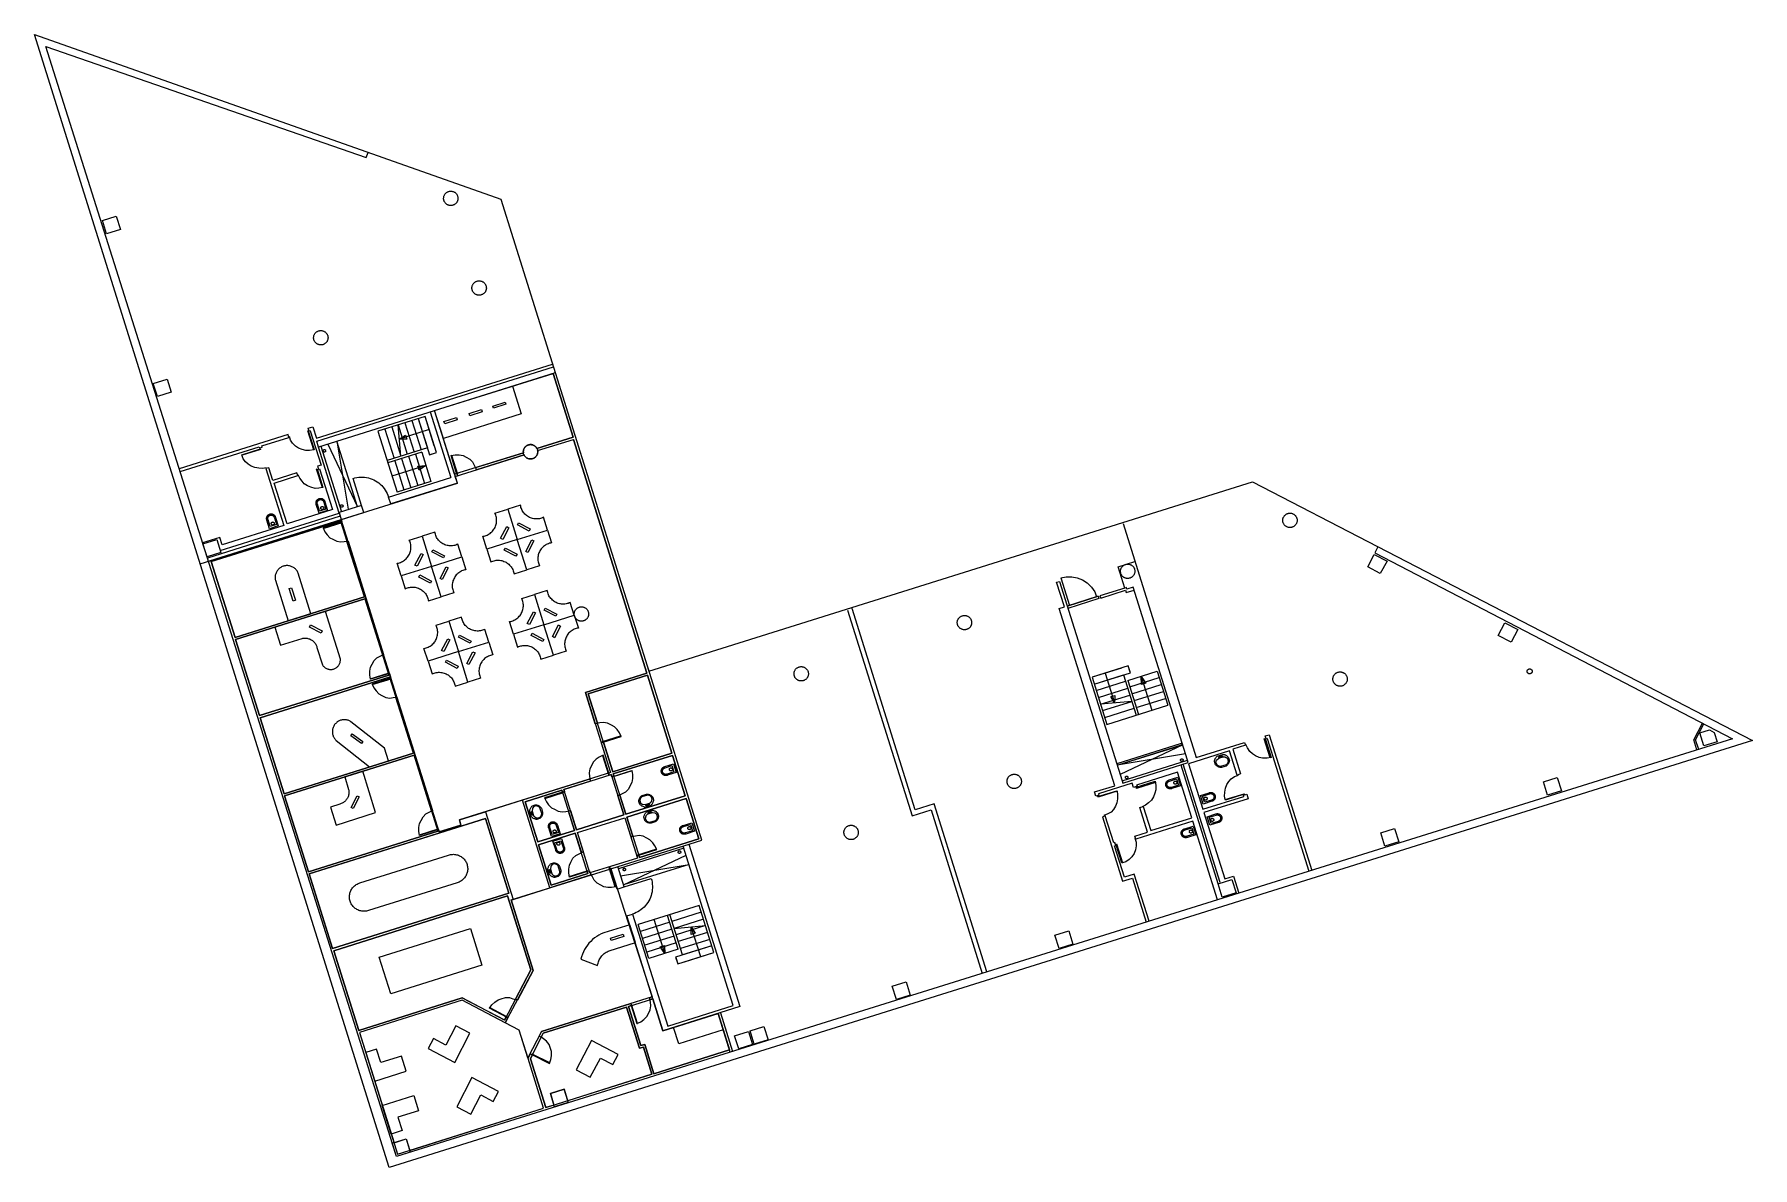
# Model space of a CAD drawing. Header units: inches. Extents: x 1826483.9 to 1826556.4, y 5114755.1 to 5114802.9.
import ezdxf

# ---------------------------------------------------------------- set-up
doc = ezdxf.new("R2010")
doc.units = ezdxf.units.IN
doc.header["$MEASUREMENT"] = 0
for name, color, linetype in [('Computer', 200, 'Continuous'), ('Desk', 34, 'Continuous'), ('Room', 92, 'Continuous'), ('SanitationDevice', 140, 'Continuous'), ('Sink', 40, 'Continuous')]:
    doc.layers.add(name, color=color, linetype=linetype)

# ---------------------------------------------------------------- blocks, each defined once
blk = doc.blocks.new('Lavandino')
at = {"layer": 'Sink'}
for points in [[(0.127, 0), (-0.127, 0), (-0.127, 0), (-0.151, 0.015), (-0.175, 0.03), (-0.197, 0.048), (-0.219, 0.067), (-0.239, 0.087), (-0.257, 0.108), (-0.275, 0.13), (-0.29, 0.154), (-0.305, 0.178), (-0.305, 0.305), (-0.305, 0.305), (-0.299, 0.324), (-0.291, 0.342), (-0.283, 0.359), (-0.273, 0.376), (-0.263, 0.392), (-0.251, 0.408), (-0.238, 0.422), (-0.224, 0.436), (-0.21, 0.449), (-0.194, 0.461), (-0.178, 0.472), (-0.161, 0.481), (-0.144, 0.49), (-0.126, 0.497), (-0.107, 0.503), (-0.089, 0.508), (0.089, 0.508), (0.089, 0.508), (0.108, 0.503), (0.127, 0.497), (0.145, 0.49), (0.162, 0.481), (0.179, 0.471), (0.195, 0.461), (0.21, 0.449), (0.225, 0.436), (0.239, 0.422), (0.251, 0.407), (0.263, 0.392), (0.274, 0.376), (0.283, 0.359), (0.292, 0.341), (0.299, 0.323), (0.305, 0.305), (0.305, 0.178), (0.305, 0.178), (0.291, 0.153), (0.275, 0.13), (0.257, 0.107), (0.239, 0.086), (0.219, 0.066), (0.197, 0.047), (0.175, 0.03), (0.151, 0.014), (0.127, 0)], [(-0.089, 0.102), (0.102, 0.102), (0.102, 0.102), (0.115, 0.104), (0.129, 0.108), (0.142, 0.113), (0.154, 0.119), (0.167, 0.125), (0.178, 0.132), (0.19, 0.14), (0.2, 0.149), (0.21, 0.159), (0.219, 0.169), (0.228, 0.18), (0.236, 0.191), (0.243, 0.203), (0.249, 0.216), (0.254, 0.229), (0.254, 0.33), (0.254, 0.33), (0.25, 0.343), (0.244, 0.355), (0.238, 0.367), (0.231, 0.378), (0.223, 0.389), (0.215, 0.399), (0.206, 0.409), (0.196, 0.418), (0.186, 0.426), (0.175, 0.434), (0.164, 0.441), (0.152, 0.447), (0.14, 0.453), (0.127, 0.457), (-0.127, 0.458), (-0.127, 0.458), (-0.141, 0.451), (-0.154, 0.444), (-0.167, 0.436), (-0.18, 0.427), (-0.192, 0.417), (-0.203, 0.407), (-0.214, 0.396), (-0.223, 0.384), (-0.232, 0.371), (-0.24, 0.358), (-0.248, 0.345), (-0.254, 0.331), (-0.254, 0.229), (-0.203, 0.153), (-0.089, 0.102)], [(-0.063, 0.083), (-0.062, 0.083), (-0.061, 0.083), (-0.06, 0.083), (-0.059, 0.082), (-0.057, 0.082), (-0.056, 0.082), (-0.055, 0.081), (-0.054, 0.08), (-0.053, 0.08), (-0.053, 0.079), (-0.052, 0.078), (-0.051, 0.078), (-0.05, 0.077), (-0.05, 0.076), (-0.049, 0.075), (-0.048, 0.074), (-0.048, 0.073), (-0.048, 0.072), (-0.047, 0.071), (-0.047, 0.069), (-0.047, 0.068), (-0.047, 0.067), (-0.047, 0.066), (-0.047, 0.065), (-0.047, 0.064), (-0.047, 0.063), (-0.048, 0.062), (-0.048, 0.06), (-0.048, 0.059), (-0.049, 0.058), (-0.05, 0.057), (-0.05, 0.057), (-0.051, 0.056), (-0.052, 0.055), (-0.053, 0.054), (-0.053, 0.053), (-0.054, 0.053), (-0.055, 0.052), (-0.056, 0.052), (-0.057, 0.051), (-0.059, 0.051), (-0.06, 0.051), (-0.061, 0.05), (-0.062, 0.05), (-0.063, 0.05), (-0.064, 0.05), (-0.065, 0.05), (-0.066, 0.051), (-0.068, 0.051), (-0.069, 0.051), (-0.07, 0.052), (-0.071, 0.052), (-0.072, 0.053), (-0.073, 0.053), (-0.074, 0.054), (-0.074, 0.055), (-0.075, 0.056), (-0.076, 0.057), (-0.077, 0.057), (-0.077, 0.058), (-0.078, 0.059), (-0.078, 0.061), (-0.079, 0.062), (-0.079, 0.063), (-0.079, 0.064), (-0.079, 0.065), (-0.079, 0.066), (-0.079, 0.067), (-0.079, 0.068), (-0.079, 0.069), (-0.079, 0.071), (-0.079, 0.072), (-0.078, 0.073), (-0.078, 0.074), (-0.077, 0.075), (-0.077, 0.076), (-0.076, 0.077), (-0.075, 0.078), (-0.074, 0.078), (-0.074, 0.079), (-0.073, 0.08), (-0.072, 0.08), (-0.071, 0.081), (-0.07, 0.082), (-0.069, 0.082), (-0.068, 0.082), (-0.066, 0.083), (-0.065, 0.083), (-0.064, 0.083), (-0.063, 0.083)], [(0, 0.076), (0.002, 0.076), (0.004, 0.076), (0.006, 0.076), (0.008, 0.075), (0.01, 0.075), (0.011, 0.074), (0.013, 0.073), (0.015, 0.072), (0.016, 0.071), (0.018, 0.07), (0.019, 0.069), (0.021, 0.067), (0.022, 0.066), (0.023, 0.064), (0.024, 0.063), (0.025, 0.061), (0.025, 0.059), (0.026, 0.058), (0.027, 0.056), (0.027, 0.054), (0.027, 0.052), (0.027, 0.05), (0.027, 0.048), (0.027, 0.046), (0.027, 0.045), (0.027, 0.043), (0.026, 0.041), (0.025, 0.039), (0.025, 0.037), (0.024, 0.036), (0.023, 0.034), (0.022, 0.033), (0.02, 0.031), (0.019, 0.03), (0.018, 0.029), (0.016, 0.027), (0.015, 0.026), (0.013, 0.025), (0.011, 0.025), (0.01, 0.024), (0.008, 0.023), (0.006, 0.023), (0.004, 0.023), (0.002, 0.022), (0, 0.022), (-0.001, 0.022), (-0.003, 0.023), (-0.005, 0.023), (-0.007, 0.023), (-0.009, 0.024), (-0.011, 0.025), (-0.012, 0.025), (-0.014, 0.026), (-0.015, 0.027), (-0.017, 0.029), (-0.018, 0.03), (-0.02, 0.031), (-0.021, 0.033), (-0.022, 0.034), (-0.023, 0.036), (-0.024, 0.037), (-0.025, 0.039), (-0.025, 0.041), (-0.026, 0.043), (-0.026, 0.045), (-0.026, 0.046), (-0.027, 0.048), (-0.027, 0.05), (-0.026, 0.052), (-0.026, 0.054), (-0.026, 0.056), (-0.025, 0.058), (-0.025, 0.059), (-0.024, 0.061), (-0.023, 0.063), (-0.022, 0.064), (-0.021, 0.066), (-0.02, 0.067), (-0.018, 0.069), (-0.017, 0.07), (-0.015, 0.071), (-0.014, 0.072), (-0.012, 0.073), (-0.011, 0.074), (-0.009, 0.075), (-0.007, 0.075), (-0.005, 0.076), (-0.003, 0.076), (-0.001, 0.076), (0, 0.076)], [(0.064, 0.083), (0.065, 0.083), (0.066, 0.083), (0.067, 0.082), (0.069, 0.082), (0.07, 0.082), (0.071, 0.081), (0.072, 0.081), (0.073, 0.08), (0.074, 0.08), (0.075, 0.079), (0.075, 0.078), (0.076, 0.077), (0.077, 0.077), (0.078, 0.076), (0.078, 0.075), (0.079, 0.074), (0.079, 0.073), (0.08, 0.072), (0.08, 0.07), (0.08, 0.069), (0.08, 0.068), (0.08, 0.067), (0.08, 0.066), (0.08, 0.065), (0.08, 0.064), (0.08, 0.063), (0.08, 0.061), (0.079, 0.06), (0.079, 0.059), (0.078, 0.058), (0.078, 0.057), (0.077, 0.056), (0.076, 0.056), (0.075, 0.055), (0.075, 0.054), (0.074, 0.053), (0.073, 0.053), (0.072, 0.052), (0.071, 0.052), (0.07, 0.051), (0.069, 0.051), (0.067, 0.051), (0.066, 0.05), (0.065, 0.05), (0.064, 0.05), (0.063, 0.05), (0.062, 0.05), (0.061, 0.051), (0.06, 0.051), (0.058, 0.051), (0.057, 0.052), (0.056, 0.052), (0.055, 0.053), (0.054, 0.053), (0.054, 0.054), (0.053, 0.055), (0.052, 0.056), (0.051, 0.056), (0.05, 0.057), (0.05, 0.058), (0.049, 0.059), (0.049, 0.06), (0.048, 0.061), (0.048, 0.063), (0.048, 0.064), (0.048, 0.065), (0.048, 0.066), (0.048, 0.067), (0.048, 0.068), (0.048, 0.069), (0.048, 0.07), (0.048, 0.072), (0.049, 0.073), (0.049, 0.074), (0.05, 0.075), (0.05, 0.076), (0.051, 0.077), (0.052, 0.077), (0.053, 0.078), (0.054, 0.079), (0.054, 0.08), (0.055, 0.08), (0.056, 0.081), (0.057, 0.081), (0.058, 0.082), (0.06, 0.082), (0.061, 0.082), (0.062, 0.083), (0.063, 0.083), (0.064, 0.083)]]:
    blk.add_lwpolyline(points, dxfattribs=at)
blk = doc.blocks.new('Sanitario')
at = {"layer": 'SanitationDevice'}
for points in [[(-0.191, 0), (-0.191, 0.381), (-0.191, 0.381), (-0.191, 0.394), (-0.191, 0.408), (-0.189, 0.421), (-0.187, 0.434), (-0.184, 0.447), (-0.18, 0.46), (-0.175, 0.472), (-0.169, 0.484), (-0.162, 0.495), (-0.155, 0.506), (-0.147, 0.517), (-0.138, 0.527), (-0.128, 0.536), (-0.118, 0.545), (-0.107, 0.552), (-0.096, 0.559), (-0.084, 0.566), (-0.072, 0.571), (-0.059, 0.576), (-0.047, 0.579), (-0.034, 0.582), (-0.02, 0.584), (-0.007, 0.585), (0.006, 0.585), (0.019, 0.584), (0.033, 0.582), (0.046, 0.579), (0.058, 0.576), (0.071, 0.571), (0.083, 0.566), (0.095, 0.56), (0.106, 0.553), (0.117, 0.545), (0.127, 0.536), (0.137, 0.527), (0.146, 0.517), (0.154, 0.507), (0.161, 0.496), (0.168, 0.484), (0.174, 0.472), (0.179, 0.46), (0.183, 0.447), (0.186, 0.434), (0.189, 0.421), (0.19, 0.408), (0.191, 0.395), (0.19, 0.381), (0.191, 0), (-0.191, 0)], [(0.14, 0.076), (-0.14, 0.076), (-0.14, 0.381), (-0.14, 0.381), (-0.141, 0.391), (-0.14, 0.4), (-0.14, 0.41), (-0.138, 0.42), (-0.136, 0.429), (-0.133, 0.438), (-0.13, 0.448), (-0.126, 0.456), (-0.121, 0.465), (-0.116, 0.473), (-0.11, 0.481), (-0.104, 0.488), (-0.097, 0.495), (-0.09, 0.501), (-0.082, 0.507), (-0.074, 0.513), (-0.066, 0.518), (-0.057, 0.522), (-0.048, 0.525), (-0.039, 0.528), (-0.029, 0.531), (-0.02, 0.532), (-0.01, 0.533), (0, 0.534), (0.009, 0.533), (0.019, 0.532), (0.028, 0.531), (0.038, 0.528), (0.047, 0.525), (0.056, 0.522), (0.065, 0.518), (0.073, 0.513), (0.081, 0.508), (0.089, 0.502), (0.096, 0.495), (0.103, 0.488), (0.109, 0.481), (0.115, 0.473), (0.12, 0.465), (0.125, 0.457), (0.129, 0.448), (0.132, 0.439), (0.135, 0.429), (0.137, 0.42), (0.139, 0.41), (0.14, 0.401), (0.14, 0.391), (0.139, 0.381), (0.14, 0.076)], [(0.067, 0.167), (0.066, 0.162), (0.066, 0.158), (0.065, 0.153), (0.064, 0.149), (0.063, 0.145), (0.061, 0.14), (0.059, 0.136), (0.057, 0.132), (0.054, 0.129), (0.051, 0.125), (0.048, 0.122), (0.045, 0.118), (0.042, 0.116), (0.038, 0.113), (0.034, 0.11), (0.03, 0.108), (0.026, 0.106), (0.022, 0.105), (0.017, 0.104), (0.013, 0.103), (0.008, 0.102), (0.004, 0.102), (-0.001, 0.102), (-0.005, 0.102), (-0.01, 0.103), (-0.014, 0.104), (-0.019, 0.105), (-0.023, 0.106), (-0.027, 0.108), (-0.031, 0.11), (-0.035, 0.113), (-0.039, 0.115), (-0.042, 0.118), (-0.045, 0.122), (-0.048, 0.125), (-0.051, 0.128), (-0.054, 0.132), (-0.056, 0.136), (-0.058, 0.14), (-0.06, 0.144), (-0.061, 0.149), (-0.062, 0.153), (-0.063, 0.158), (-0.063, 0.162), (-0.064, 0.167), (-0.063, 0.171), (-0.063, 0.176), (-0.062, 0.18), (-0.061, 0.185), (-0.06, 0.189), (-0.058, 0.193), (-0.056, 0.197), (-0.054, 0.201), (-0.051, 0.205), (-0.048, 0.209), (-0.045, 0.212), (-0.042, 0.215), (-0.039, 0.218), (-0.035, 0.221), (-0.031, 0.223), (-0.027, 0.225), (-0.023, 0.227), (-0.019, 0.229), (-0.014, 0.23), (-0.01, 0.231), (-0.005, 0.231), (-0.001, 0.232), (0.004, 0.232), (0.008, 0.232), (0.013, 0.231), (0.017, 0.23), (0.022, 0.229), (0.026, 0.227), (0.03, 0.225), (0.034, 0.223), (0.038, 0.221), (0.042, 0.218), (0.045, 0.215), (0.048, 0.212), (0.051, 0.209), (0.054, 0.205), (0.057, 0.201), (0.059, 0.197), (0.061, 0.193), (0.063, 0.189), (0.064, 0.185), (0.065, 0.18), (0.066, 0.176), (0.066, 0.171), (0.067, 0.167)]]:
    blk.add_lwpolyline(points, dxfattribs=at)

msp = doc.modelspace()

# ---------------------------------------------------------------- linework, layer by layer
for points in [[(1826483.851, 5114802.868), (1826503.535, 5114795.913), (1826509.785, 5114776.002), (1826535.248, 5114783.993), (1826556.355, 5114773.091), (1826498.825, 5114755.069), (1826483.851, 5114802.868)], [(1826540.54, 5114781.259), (1826540.407, 5114781.001), (1826555.509, 5114773.154), (1826499.13, 5114755.54), (1826484.33, 5114802.36), (1826497.856, 5114797.675), (1826497.932, 5114797.892)], [(1826501.712, 5114796.041), (1826501.718, 5114796.021), (1826501.722, 5114796), (1826501.725, 5114795.979), (1826501.726, 5114795.958), (1826501.726, 5114795.937), (1826501.724, 5114795.916), (1826501.721, 5114795.895), (1826501.716, 5114795.874), (1826501.71, 5114795.854), (1826501.703, 5114795.834), (1826501.694, 5114795.815), (1826501.684, 5114795.796), (1826501.673, 5114795.779), (1826501.66, 5114795.762), (1826501.646, 5114795.745), (1826501.631, 5114795.73), (1826501.615, 5114795.716), (1826501.599, 5114795.704), (1826501.581, 5114795.692), (1826501.563, 5114795.681), (1826501.543, 5114795.672), (1826501.524, 5114795.665), (1826501.504, 5114795.658), (1826501.483, 5114795.653), (1826501.462, 5114795.65), (1826501.441, 5114795.648), (1826501.42, 5114795.647), (1826501.399, 5114795.648), (1826501.378, 5114795.651), (1826501.357, 5114795.655), (1826501.336, 5114795.66), (1826501.316, 5114795.667), (1826501.297, 5114795.675), (1826501.278, 5114795.684), (1826501.26, 5114795.695), (1826501.242, 5114795.707), (1826501.226, 5114795.72), (1826501.21, 5114795.735), (1826501.196, 5114795.75), (1826501.182, 5114795.766), (1826501.17, 5114795.784), (1826501.159, 5114795.802), (1826501.149, 5114795.82), (1826501.141, 5114795.84), (1826501.134, 5114795.86), (1826501.128, 5114795.88), (1826501.124, 5114795.901), (1826501.121, 5114795.922), (1826501.12, 5114795.943), (1826501.12, 5114795.964), (1826501.122, 5114795.985), (1826501.125, 5114796.006), (1826501.129, 5114796.027), (1826501.135, 5114796.047), (1826501.143, 5114796.067), (1826501.152, 5114796.086), (1826501.162, 5114796.105), (1826501.173, 5114796.123), (1826501.186, 5114796.14), (1826501.2, 5114796.156), (1826501.214, 5114796.171), (1826501.23, 5114796.185), (1826501.247, 5114796.198), (1826501.265, 5114796.209), (1826501.283, 5114796.22), (1826501.302, 5114796.229), (1826501.322, 5114796.237), (1826501.342, 5114796.243), (1826501.363, 5114796.248), (1826501.384, 5114796.251), (1826501.405, 5114796.253), (1826501.426, 5114796.254), (1826501.447, 5114796.253), (1826501.468, 5114796.25), (1826501.489, 5114796.247), (1826501.509, 5114796.241), (1826501.529, 5114796.234), (1826501.549, 5114796.226), (1826501.568, 5114796.217), (1826501.586, 5114796.206), (1826501.604, 5114796.194), (1826501.62, 5114796.181), (1826501.636, 5114796.167), (1826501.65, 5114796.151), (1826501.664, 5114796.135), (1826501.676, 5114796.118), (1826501.687, 5114796.1), (1826501.697, 5114796.081), (1826501.705, 5114796.061), (1826501.712, 5114796.041)], [(1826486.724, 5114795.014), (1826487.306, 5114795.196), (1826487.481, 5114794.639), (1826486.899, 5114794.456), (1826486.724, 5114795.014)], [(1826502.908, 5114792.259), (1826502.914, 5114792.239), (1826502.918, 5114792.218), (1826502.92, 5114792.197), (1826502.922, 5114792.176), (1826502.922, 5114792.155), (1826502.92, 5114792.134), (1826502.917, 5114792.113), (1826502.912, 5114792.092), (1826502.906, 5114792.072), (1826502.899, 5114792.052), (1826502.89, 5114792.033), (1826502.88, 5114792.014), (1826502.868, 5114791.996), (1826502.856, 5114791.979), (1826502.842, 5114791.963), (1826502.827, 5114791.948), (1826502.811, 5114791.934), (1826502.794, 5114791.921), (1826502.777, 5114791.91), (1826502.758, 5114791.899), (1826502.739, 5114791.89), (1826502.719, 5114791.882), (1826502.699, 5114791.876), (1826502.679, 5114791.871), (1826502.658, 5114791.868), (1826502.637, 5114791.866), (1826502.616, 5114791.865), (1826502.594, 5114791.866), (1826502.573, 5114791.869), (1826502.553, 5114791.873), (1826502.532, 5114791.878), (1826502.512, 5114791.885), (1826502.493, 5114791.893), (1826502.474, 5114791.902), (1826502.455, 5114791.913), (1826502.438, 5114791.925), (1826502.421, 5114791.938), (1826502.406, 5114791.952), (1826502.391, 5114791.968), (1826502.378, 5114791.984), (1826502.366, 5114792.001), (1826502.355, 5114792.019), (1826502.345, 5114792.038), (1826502.336, 5114792.058), (1826502.329, 5114792.078), (1826502.324, 5114792.098), (1826502.32, 5114792.119), (1826502.317, 5114792.14), (1826502.316, 5114792.161), (1826502.316, 5114792.182), (1826502.317, 5114792.203), (1826502.321, 5114792.224), (1826502.325, 5114792.245), (1826502.331, 5114792.265), (1826502.339, 5114792.285), (1826502.347, 5114792.304), (1826502.358, 5114792.323), (1826502.369, 5114792.341), (1826502.382, 5114792.358), (1826502.395, 5114792.374), (1826502.41, 5114792.389), (1826502.426, 5114792.403), (1826502.443, 5114792.416), (1826502.461, 5114792.427), (1826502.479, 5114792.438), (1826502.498, 5114792.447), (1826502.518, 5114792.454), (1826502.538, 5114792.461), (1826502.559, 5114792.466), (1826502.579, 5114792.469), (1826502.601, 5114792.471), (1826502.622, 5114792.472), (1826502.643, 5114792.471), (1826502.664, 5114792.468), (1826502.685, 5114792.464), (1826502.705, 5114792.459), (1826502.725, 5114792.452), (1826502.745, 5114792.444), (1826502.764, 5114792.435), (1826502.782, 5114792.424), (1826502.799, 5114792.412), (1826502.816, 5114792.399), (1826502.831, 5114792.384), (1826502.846, 5114792.369), (1826502.859, 5114792.353), (1826502.872, 5114792.335), (1826502.883, 5114792.317), (1826502.892, 5114792.299), (1826502.901, 5114792.279), (1826502.908, 5114792.259)], [(1826496.227, 5114790.163), (1826496.233, 5114790.142), (1826496.237, 5114790.121), (1826496.24, 5114790.1), (1826496.241, 5114790.079), (1826496.241, 5114790.058), (1826496.239, 5114790.037), (1826496.236, 5114790.016), (1826496.231, 5114789.995), (1826496.225, 5114789.975), (1826496.218, 5114789.955), (1826496.209, 5114789.936), (1826496.199, 5114789.918), (1826496.187, 5114789.9), (1826496.175, 5114789.883), (1826496.161, 5114789.867), (1826496.146, 5114789.852), (1826496.13, 5114789.838), (1826496.114, 5114789.825), (1826496.096, 5114789.813), (1826496.077, 5114789.803), (1826496.058, 5114789.794), (1826496.039, 5114789.786), (1826496.018, 5114789.779), (1826495.998, 5114789.775), (1826495.977, 5114789.771), (1826495.956, 5114789.769), (1826495.935, 5114789.769), (1826495.914, 5114789.77), (1826495.893, 5114789.772), (1826495.872, 5114789.776), (1826495.851, 5114789.781), (1826495.831, 5114789.788), (1826495.812, 5114789.796), (1826495.793, 5114789.806), (1826495.775, 5114789.816), (1826495.757, 5114789.828), (1826495.741, 5114789.841), (1826495.725, 5114789.856), (1826495.71, 5114789.871), (1826495.697, 5114789.888), (1826495.685, 5114789.905), (1826495.674, 5114789.923), (1826495.664, 5114789.942), (1826495.656, 5114789.961), (1826495.649, 5114789.981), (1826495.643, 5114790.001), (1826495.639, 5114790.022), (1826495.636, 5114790.043), (1826495.635, 5114790.064), (1826495.635, 5114790.085), (1826495.637, 5114790.106), (1826495.64, 5114790.127), (1826495.644, 5114790.148), (1826495.65, 5114790.168), (1826495.658, 5114790.188), (1826495.667, 5114790.207), (1826495.677, 5114790.226), (1826495.688, 5114790.244), (1826495.701, 5114790.261), (1826495.715, 5114790.277), (1826495.729, 5114790.292), (1826495.745, 5114790.306), (1826495.762, 5114790.319), (1826495.78, 5114790.331), (1826495.798, 5114790.341), (1826495.817, 5114790.35), (1826495.837, 5114790.358), (1826495.857, 5114790.364), (1826495.878, 5114790.369), (1826495.899, 5114790.372), (1826495.92, 5114790.374), (1826495.941, 5114790.375), (1826495.962, 5114790.374), (1826495.983, 5114790.372), (1826496.004, 5114790.368), (1826496.024, 5114790.362), (1826496.044, 5114790.356), (1826496.064, 5114790.348), (1826496.083, 5114790.338), (1826496.101, 5114790.327), (1826496.118, 5114790.315), (1826496.135, 5114790.302), (1826496.151, 5114790.288), (1826496.165, 5114790.272), (1826496.179, 5114790.256), (1826496.191, 5114790.239), (1826496.202, 5114790.221), (1826496.212, 5114790.202), (1826496.22, 5114790.183), (1826496.227, 5114790.163)], [(1826495.75, 5114785.832), (1826505.717, 5114788.961)], [(1826495.764, 5114785.704), (1826505.755, 5114788.839)], [(1826505.831, 5114788.597), (1826495.84, 5114785.461)], [(1826506.585, 5114785.883), (1826505.742, 5114788.569)], [(1826488.87, 5114788.148), (1826489.452, 5114788.331), (1826489.627, 5114787.773), (1826489.045, 5114787.591), (1826488.87, 5114788.148)], [(1826500.336, 5114786.754), (1826498.347, 5114786.13)], [(1826499.196, 5114786.396), (1826499.584, 5114785.159)], [(1826499.317, 5114785.076), (1826499.196, 5114786.396)], [(1826499.196, 5114786.396), (1826499.584, 5114785.159)], [(1826499.487, 5114786.487), (1826499.875, 5114785.251)], [(1826499.778, 5114786.579), (1826500.166, 5114785.342)], [(1826500.045, 5114786.663), (1826500.433, 5114785.426)], [(1826500.045, 5114786.663), (1826500.524, 5114785.135)], [(1826500.724, 5114785.517), (1826500.336, 5114786.754)], [(1826500.815, 5114785.226), (1826500.336, 5114786.754)], [(1826500.552, 5114786.94), (1826501.42, 5114784.176)], [(1826501.701, 5114783.939), (1826500.741, 5114786.999)], [(1826494.555, 5114785.99), (1826489.96, 5114784.548)], [(1826493.453, 5114785.511), (1826494.593, 5114785.869)], [(1826494.593, 5114785.869), (1826494.555, 5114785.99)], [(1826495.637, 5114785.344), (1826495.459, 5114785.315), (1826495.299, 5114785.318), (1826495.155, 5114785.353), (1826495.003, 5114785.412), (1826494.868, 5114785.502), (1826494.749, 5114785.625), (1826494.655, 5114785.755), (1826494.61, 5114785.901)], [(1826495.386, 5114786.144), (1826495.41, 5114786.152), (1826495.661, 5114785.352), (1826495.637, 5114785.344), (1826495.386, 5114786.144), (1826495.386, 5114786.144)], [(1826495.404, 5114786.257), (1826495.598, 5114786.317)], [(1826495.442, 5114786.135), (1826495.404, 5114786.257)], [(1826495.49, 5114786.151), (1826495.442, 5114786.135)], [(1826495.49, 5114786.151), (1826495.947, 5114784.696)], [(1826495.598, 5114786.317), (1826495.75, 5114785.832)], [(1826495.84, 5114785.461), (1826495.764, 5114785.704)], [(1826497.483, 5114782.94), (1826496.616, 5114785.705)], [(1826496.616, 5114785.705), (1826497.088, 5114782.843)], [(1826498.347, 5114786.13), (1826499.154, 5114783.559)], [(1826498.638, 5114786.221), (1826499.026, 5114784.984)], [(1826498.929, 5114786.312), (1826499.317, 5114785.076)], [(1826500.511, 5114786.196), (1826499.25, 5114785.8)], [(1826499.25, 5114785.8), (1826499.518, 5114785.964), (1826499.571, 5114785.795), (1826499.25, 5114785.8), (1826499.25, 5114785.8)], [(1826499.25, 5114785.8), (1826499.518, 5114785.964), (1826499.571, 5114785.795), (1826499.25, 5114785.8), (1826499.25, 5114785.8)], [(1826505.055, 5114785.402), (1826506.585, 5114785.883)], [(1826505.085, 5114785.313), (1826506.596, 5114785.787)], [(1826509.69, 5114775.928), (1826506.596, 5114785.787)], [(1826489.998, 5114784.427), (1826493.332, 5114785.473)], [(1826492.611, 5114785.14), (1826493.387, 5114785.384), (1826493.394, 5114785.36), (1826492.618, 5114785.116), (1826492.611, 5114785.14), (1826492.611, 5114785.14)], [(1826493.638, 5114784.584), (1826493.485, 5114784.562), (1826493.324, 5114784.565), (1826493.156, 5114784.592), (1826493.004, 5114784.651), (1826492.869, 5114784.742), (1826492.758, 5114784.84), (1826492.664, 5114784.971), (1826492.611, 5114785.14)], [(1826493.332, 5114785.473), (1826493.347, 5114785.425)], [(1826493.347, 5114785.425), (1826493.468, 5114785.463)], [(1826493.468, 5114785.463), (1826493.453, 5114785.511)], [(1826496.715, 5114782.672), (1826495.84, 5114785.461)], [(1826495.937, 5114785.492), (1826496.804, 5114782.727)], [(1826496.141, 5114785.319), (1826496.142, 5114785.315), (1826496.142, 5114785.312), (1826496.143, 5114785.308), (1826496.143, 5114785.304), (1826496.143, 5114785.301), (1826496.143, 5114785.297), (1826496.142, 5114785.293), (1826496.141, 5114785.289), (1826496.14, 5114785.286), (1826496.139, 5114785.282), (1826496.137, 5114785.279), (1826496.136, 5114785.275), (1826496.134, 5114785.272), (1826496.131, 5114785.269), (1826496.129, 5114785.266), (1826496.126, 5114785.264), (1826496.123, 5114785.261), (1826496.12, 5114785.259), (1826496.117, 5114785.257), (1826496.114, 5114785.255), (1826496.111, 5114785.253), (1826496.107, 5114785.252), (1826496.104, 5114785.251), (1826496.1, 5114785.25), (1826496.096, 5114785.249), (1826496.092, 5114785.249), (1826496.089, 5114785.249), (1826496.085, 5114785.249), (1826496.081, 5114785.25), (1826496.077, 5114785.25), (1826496.074, 5114785.251), (1826496.07, 5114785.252), (1826496.067, 5114785.254), (1826496.063, 5114785.256), (1826496.06, 5114785.257), (1826496.057, 5114785.26), (1826496.054, 5114785.262), (1826496.051, 5114785.264), (1826496.049, 5114785.267), (1826496.046, 5114785.27), (1826496.044, 5114785.273), (1826496.042, 5114785.276), (1826496.04, 5114785.28), (1826496.039, 5114785.283), (1826496.038, 5114785.287), (1826496.037, 5114785.29), (1826496.036, 5114785.294), (1826496.035, 5114785.298), (1826496.035, 5114785.302), (1826496.035, 5114785.305), (1826496.036, 5114785.309), (1826496.036, 5114785.313), (1826496.037, 5114785.317), (1826496.038, 5114785.32), (1826496.039, 5114785.324), (1826496.041, 5114785.327), (1826496.043, 5114785.33), (1826496.045, 5114785.334), (1826496.047, 5114785.337), (1826496.049, 5114785.339), (1826496.052, 5114785.342), (1826496.055, 5114785.345), (1826496.058, 5114785.347), (1826496.061, 5114785.349), (1826496.064, 5114785.351), (1826496.068, 5114785.352), (1826496.071, 5114785.354), (1826496.075, 5114785.355), (1826496.079, 5114785.356), (1826496.082, 5114785.356), (1826496.086, 5114785.357), (1826496.09, 5114785.357), (1826496.094, 5114785.357), (1826496.097, 5114785.356), (1826496.101, 5114785.356), (1826496.105, 5114785.355), (1826496.108, 5114785.354), (1826496.112, 5114785.352), (1826496.115, 5114785.35), (1826496.118, 5114785.348), (1826496.121, 5114785.346), (1826496.124, 5114785.344), (1826496.127, 5114785.341), (1826496.13, 5114785.339), (1826496.132, 5114785.336), (1826496.134, 5114785.333), (1826496.136, 5114785.329), (1826496.138, 5114785.326), (1826496.139, 5114785.323), (1826496.141, 5114785.319)], [(1826496.228, 5114785.583), (1826497.483, 5114782.94)], [(1826500.433, 5114785.426), (1826498.735, 5114784.893)], [(1826500.196, 5114785.245), (1826498.766, 5114784.796)], [(1826499.348, 5114784.979), (1826499.736, 5114783.742)], [(1826499.639, 5114785.07), (1826500.027, 5114783.833)], [(1826499.93, 5114785.161), (1826500.318, 5114783.925)], [(1826500.196, 5114785.245), (1826500.584, 5114784.008)], [(1826500.524, 5114785.135), (1826500.815, 5114785.226)], [(1826500.548, 5114785.142), (1826500.815, 5114785.226)], [(1826501.432, 5114785.107), (1826501.609, 5114785.136), (1826501.77, 5114785.134), (1826501.938, 5114785.107), (1826502.065, 5114785.04), (1826502.225, 5114784.957), (1826502.343, 5114784.834), (1826502.413, 5114784.696), (1826502.483, 5114784.558)], [(1826501.432, 5114785.107), (1826501.456, 5114785.115), (1826501.707, 5114784.315), (1826501.683, 5114784.307), (1826501.432, 5114785.107), (1826501.432, 5114785.107)], [(1826502.472, 5114784.592), (1826504.485, 5114785.224)], [(1826504.512, 5114785.133), (1826502.501, 5114784.502)], [(1826505.076, 5114785.352), (1826505.081, 5114785.332), (1826505.085, 5114785.311), (1826505.088, 5114785.29), (1826505.089, 5114785.269), (1826505.089, 5114785.248), (1826505.087, 5114785.227), (1826505.084, 5114785.206), (1826505.08, 5114785.185), (1826505.074, 5114785.165), (1826505.066, 5114785.145), (1826505.057, 5114785.126), (1826505.047, 5114785.107), (1826505.036, 5114785.089), (1826505.023, 5114785.072), (1826505.01, 5114785.056), (1826504.995, 5114785.041), (1826504.979, 5114785.027), (1826504.962, 5114785.014), (1826504.944, 5114785.003), (1826504.926, 5114784.992), (1826504.907, 5114784.983), (1826504.887, 5114784.976), (1826504.867, 5114784.969), (1826504.846, 5114784.964), (1826504.825, 5114784.961), (1826504.804, 5114784.959), (1826504.783, 5114784.958), (1826504.762, 5114784.959), (1826504.741, 5114784.962), (1826504.72, 5114784.966), (1826504.7, 5114784.971), (1826504.68, 5114784.978), (1826504.66, 5114784.986), (1826504.641, 5114784.995), (1826504.623, 5114785.006), (1826504.606, 5114785.018), (1826504.589, 5114785.031), (1826504.573, 5114785.046), (1826504.559, 5114785.061), (1826504.545, 5114785.077), (1826504.533, 5114785.095), (1826504.522, 5114785.113), (1826504.512, 5114785.131), (1826504.504, 5114785.151), (1826504.497, 5114785.171), (1826504.491, 5114785.191), (1826504.487, 5114785.212), (1826504.484, 5114785.233), (1826504.483, 5114785.254), (1826504.483, 5114785.275), (1826504.485, 5114785.296), (1826504.488, 5114785.317), (1826504.493, 5114785.338), (1826504.499, 5114785.358), (1826504.506, 5114785.378), (1826504.515, 5114785.397), (1826504.525, 5114785.416), (1826504.537, 5114785.434), (1826504.549, 5114785.451), (1826504.563, 5114785.467), (1826504.578, 5114785.482), (1826504.594, 5114785.496), (1826504.611, 5114785.509), (1826504.628, 5114785.52), (1826504.647, 5114785.531), (1826504.666, 5114785.54), (1826504.685, 5114785.547), (1826504.706, 5114785.554), (1826504.726, 5114785.559), (1826504.747, 5114785.562), (1826504.768, 5114785.564), (1826504.789, 5114785.565), (1826504.81, 5114785.564), (1826504.831, 5114785.561), (1826504.852, 5114785.557), (1826504.873, 5114785.552), (1826504.893, 5114785.545), (1826504.912, 5114785.537), (1826504.931, 5114785.528), (1826504.95, 5114785.517), (1826504.967, 5114785.505), (1826504.983, 5114785.492), (1826504.999, 5114785.478), (1826505.014, 5114785.462), (1826505.027, 5114785.446), (1826505.039, 5114785.429), (1826505.05, 5114785.41), (1826505.06, 5114785.392), (1826505.069, 5114785.372), (1826505.076, 5114785.352)], [(1826493.742, 5114784.59), (1826493.621, 5114784.552)], [(1826493.621, 5114784.552), (1826494.375, 5114782.151)], [(1826493.91, 5114784.056), (1826493.742, 5114784.59)], [(1826494.928, 5114784.376), (1826493.91, 5114784.056)], [(1826493.972, 5114783.943), (1826494.966, 5114784.255)], [(1826494.966, 5114784.255), (1826494.928, 5114784.376)], [(1826496.003, 5114783.754), (1826495.849, 5114783.733), (1826495.696, 5114783.711), (1826495.52, 5114783.763), (1826495.369, 5114783.822), (1826495.234, 5114783.912), (1826495.147, 5114784.018), (1826495.053, 5114784.149), (1826494.983, 5114784.287)], [(1826495.759, 5114784.53), (1826495.783, 5114784.538), (1826496.027, 5114783.762), (1826496.003, 5114783.754), (1826495.759, 5114784.53), (1826495.759, 5114784.53)], [(1826495.947, 5114784.696), (1826495.801, 5114784.65)], [(1826495.801, 5114784.65), (1826495.839, 5114784.529)], [(1826495.839, 5114784.529), (1826495.888, 5114784.544)], [(1826495.888, 5114784.544), (1826496.428, 5114782.822)], [(1826500.371, 5114784.687), (1826498.941, 5114784.238)], [(1826499.057, 5114784.887), (1826499.445, 5114783.651)], [(1826500.371, 5114784.687), (1826500.087, 5114784.491), (1826500.033, 5114784.661), (1826500.371, 5114784.687), (1826500.371, 5114784.687)], [(1826500.371, 5114784.687), (1826500.087, 5114784.491), (1826500.033, 5114784.661), (1826500.371, 5114784.687), (1826500.371, 5114784.687)], [(1826501.584, 5114784.313), (1826501.672, 5114784.341)], [(1826501.612, 5114784.223), (1826501.7, 5114784.251)], [(1826501.672, 5114784.341), (1826501.7, 5114784.251)], [(1826502.501, 5114784.502), (1826502.472, 5114784.592)], [(1826494.512, 5114782.221), (1826493.972, 5114783.943)], [(1826497.297, 5114784.138), (1826497.376, 5114784.159), (1826497.456, 5114784.176), (1826497.537, 5114784.187), (1826497.619, 5114784.192), (1826497.7, 5114784.192), (1826497.782, 5114784.186), (1826497.863, 5114784.175), (1826497.943, 5114784.158), (1826498.022, 5114784.135), (1826498.099, 5114784.108), (1826498.174, 5114784.075), (1826498.246, 5114784.037), (1826498.316, 5114783.994), (1826498.383, 5114783.947), (1826498.446, 5114783.895), (1826498.506, 5114783.839), (1826498.561, 5114783.779), (1826498.613, 5114783.715), (1826498.66, 5114783.648), (1826498.702, 5114783.578), (1826498.739, 5114783.505), (1826498.772, 5114783.43), (1826498.799, 5114783.353)], [(1826497.656, 5114782.994), (1826497.297, 5114784.138)], [(1826498.799, 5114783.353), (1826501.42, 5114784.176)], [(1826501.701, 5114783.939), (1826498.89, 5114783.061)], [(1826500.584, 5114784.008), (1826499.154, 5114783.559)], [(1826496.428, 5114782.822), (1826494.512, 5114782.221)], [(1826495.862, 5114782.673), (1826495.748, 5114783.037), (1826495.748, 5114783.037), (1826495.744, 5114783.05), (1826495.74, 5114783.062), (1826495.738, 5114783.076), (1826495.736, 5114783.089), (1826495.735, 5114783.102), (1826495.735, 5114783.115), (1826495.736, 5114783.129), (1826495.738, 5114783.142), (1826495.741, 5114783.155), (1826495.745, 5114783.167), (1826495.75, 5114783.18), (1826495.755, 5114783.192), (1826495.762, 5114783.204), (1826495.769, 5114783.215), (1826495.777, 5114783.226), (1826495.786, 5114783.236), (1826495.795, 5114783.245), (1826495.805, 5114783.254), (1826495.816, 5114783.262), (1826495.827, 5114783.269), (1826495.838, 5114783.276), (1826495.85, 5114783.282), (1826495.863, 5114783.286), (1826495.875, 5114783.29), (1826495.888, 5114783.294), (1826495.901, 5114783.296), (1826495.915, 5114783.297), (1826495.928, 5114783.297), (1826495.941, 5114783.297), (1826495.954, 5114783.295), (1826495.968, 5114783.293), (1826495.98, 5114783.289), (1826495.993, 5114783.285), (1826496.005, 5114783.28), (1826496.017, 5114783.274), (1826496.029, 5114783.267), (1826496.04, 5114783.26), (1826496.05, 5114783.252), (1826496.06, 5114783.243), (1826496.069, 5114783.233), (1826496.078, 5114783.223), (1826496.085, 5114783.212), (1826496.092, 5114783.201), (1826496.098, 5114783.189), (1826496.104, 5114783.177), (1826496.108, 5114783.164), (1826496.112, 5114783.151), (1826496.226, 5114782.787), (1826495.862, 5114782.673)], [(1826496.155, 5114782.845), (1826495.888, 5114782.761), (1826495.797, 5114783.052), (1826495.797, 5114783.052), (1826495.793, 5114783.061), (1826495.79, 5114783.071), (1826495.788, 5114783.08), (1826495.787, 5114783.09), (1826495.786, 5114783.099), (1826495.786, 5114783.109), (1826495.787, 5114783.119), (1826495.788, 5114783.128), (1826495.79, 5114783.138), (1826495.792, 5114783.147), (1826495.795, 5114783.156), (1826495.799, 5114783.165), (1826495.804, 5114783.174), (1826495.809, 5114783.182), (1826495.814, 5114783.19), (1826495.82, 5114783.198), (1826495.827, 5114783.205), (1826495.834, 5114783.211), (1826495.841, 5114783.218), (1826495.849, 5114783.223), (1826495.858, 5114783.228), (1826495.866, 5114783.233), (1826495.875, 5114783.236), (1826495.884, 5114783.24), (1826495.894, 5114783.242), (1826495.903, 5114783.244), (1826495.913, 5114783.245), (1826495.922, 5114783.246), (1826495.932, 5114783.246), (1826495.942, 5114783.245), (1826495.951, 5114783.244), (1826495.961, 5114783.242), (1826495.97, 5114783.239), (1826495.979, 5114783.236), (1826495.988, 5114783.232), (1826495.997, 5114783.227), (1826496.005, 5114783.222), (1826496.013, 5114783.216), (1826496.02, 5114783.21), (1826496.027, 5114783.203), (1826496.034, 5114783.196), (1826496.04, 5114783.189), (1826496.045, 5114783.181), (1826496.05, 5114783.172), (1826496.054, 5114783.164), (1826496.058, 5114783.155), (1826496.061, 5114783.145), (1826496.063, 5114783.136), (1826496.155, 5114782.845)], [(1826496.058, 5114782.909), (1826496.059, 5114782.905), (1826496.06, 5114782.901), (1826496.061, 5114782.896), (1826496.061, 5114782.892), (1826496.061, 5114782.887), (1826496.06, 5114782.883), (1826496.06, 5114782.878), (1826496.059, 5114782.874), (1826496.057, 5114782.869), (1826496.056, 5114782.865), (1826496.054, 5114782.861), (1826496.052, 5114782.857), (1826496.049, 5114782.853), (1826496.047, 5114782.849), (1826496.044, 5114782.846), (1826496.041, 5114782.843), (1826496.037, 5114782.84), (1826496.033, 5114782.837), (1826496.03, 5114782.834), (1826496.026, 5114782.832), (1826496.022, 5114782.83), (1826496.017, 5114782.829), (1826496.013, 5114782.827), (1826496.009, 5114782.826), (1826496.004, 5114782.825), (1826496, 5114782.825), (1826495.995, 5114782.825), (1826495.991, 5114782.825), (1826495.986, 5114782.826), (1826495.982, 5114782.826), (1826495.977, 5114782.828), (1826495.973, 5114782.829), (1826495.969, 5114782.831), (1826495.965, 5114782.833), (1826495.961, 5114782.835), (1826495.957, 5114782.838), (1826495.953, 5114782.841), (1826495.95, 5114782.844), (1826495.947, 5114782.847), (1826495.944, 5114782.85), (1826495.941, 5114782.854), (1826495.939, 5114782.858), (1826495.937, 5114782.862), (1826495.935, 5114782.866), (1826495.934, 5114782.871), (1826495.932, 5114782.875), (1826495.932, 5114782.879), (1826495.931, 5114782.884), (1826495.931, 5114782.888), (1826495.931, 5114782.893), (1826495.931, 5114782.897), (1826495.932, 5114782.902), (1826495.933, 5114782.906), (1826495.934, 5114782.911), (1826495.936, 5114782.915), (1826495.938, 5114782.919), (1826495.94, 5114782.923), (1826495.942, 5114782.927), (1826495.945, 5114782.931), (1826495.948, 5114782.934), (1826495.951, 5114782.937), (1826495.954, 5114782.94), (1826495.958, 5114782.943), (1826495.962, 5114782.946), (1826495.966, 5114782.948), (1826495.97, 5114782.95), (1826495.974, 5114782.951), (1826495.978, 5114782.953), (1826495.983, 5114782.954), (1826495.987, 5114782.955), (1826495.992, 5114782.955), (1826495.996, 5114782.955), (1826496.001, 5114782.955), (1826496.005, 5114782.954), (1826496.01, 5114782.954), (1826496.014, 5114782.952), (1826496.019, 5114782.951), (1826496.023, 5114782.949), (1826496.027, 5114782.947), (1826496.031, 5114782.945), (1826496.035, 5114782.942), (1826496.038, 5114782.939), (1826496.041, 5114782.936), (1826496.045, 5114782.933), (1826496.047, 5114782.93), (1826496.05, 5114782.926), (1826496.052, 5114782.922), (1826496.055, 5114782.918), (1826496.056, 5114782.914), (1826496.058, 5114782.909)], [(1826497.656, 5114782.994), (1826496.707, 5114782.698)], [(1826496.871, 5114782.991), (1826496.872, 5114782.988), (1826496.873, 5114782.984), (1826496.874, 5114782.98), (1826496.874, 5114782.976), (1826496.874, 5114782.973), (1826496.873, 5114782.969), (1826496.873, 5114782.965), (1826496.872, 5114782.961), (1826496.871, 5114782.958), (1826496.87, 5114782.954), (1826496.868, 5114782.951), (1826496.866, 5114782.947), (1826496.864, 5114782.944), (1826496.862, 5114782.941), (1826496.86, 5114782.938), (1826496.857, 5114782.936), (1826496.854, 5114782.933), (1826496.851, 5114782.931), (1826496.848, 5114782.929), (1826496.845, 5114782.927), (1826496.841, 5114782.925), (1826496.838, 5114782.924), (1826496.834, 5114782.923), (1826496.83, 5114782.922), (1826496.827, 5114782.921), (1826496.823, 5114782.921), (1826496.819, 5114782.921), (1826496.815, 5114782.921), (1826496.812, 5114782.922), (1826496.808, 5114782.922), (1826496.804, 5114782.923), (1826496.801, 5114782.924), (1826496.797, 5114782.926), (1826496.794, 5114782.928), (1826496.791, 5114782.929), (1826496.788, 5114782.932), (1826496.785, 5114782.934), (1826496.782, 5114782.937), (1826496.779, 5114782.939), (1826496.777, 5114782.942), (1826496.775, 5114782.945), (1826496.773, 5114782.948), (1826496.771, 5114782.952), (1826496.77, 5114782.955), (1826496.768, 5114782.959), (1826496.767, 5114782.962), (1826496.767, 5114782.966), (1826496.766, 5114782.97), (1826496.766, 5114782.974), (1826496.766, 5114782.977), (1826496.766, 5114782.981), (1826496.767, 5114782.985), (1826496.768, 5114782.989), (1826496.769, 5114782.992), (1826496.77, 5114782.996), (1826496.772, 5114782.999), (1826496.773, 5114783.002), (1826496.775, 5114783.006), (1826496.778, 5114783.009), (1826496.78, 5114783.011), (1826496.783, 5114783.014), (1826496.786, 5114783.017), (1826496.789, 5114783.019), (1826496.792, 5114783.021), (1826496.795, 5114783.023), (1826496.798, 5114783.025), (1826496.802, 5114783.026), (1826496.805, 5114783.027), (1826496.809, 5114783.028), (1826496.813, 5114783.029), (1826496.817, 5114783.029), (1826496.82, 5114783.029), (1826496.824, 5114783.029), (1826496.828, 5114783.028), (1826496.832, 5114783.028), (1826496.835, 5114783.027), (1826496.839, 5114783.026), (1826496.842, 5114783.024), (1826496.846, 5114783.022), (1826496.849, 5114783.02), (1826496.852, 5114783.018), (1826496.855, 5114783.016), (1826496.858, 5114783.013), (1826496.86, 5114783.011), (1826496.863, 5114783.008), (1826496.865, 5114783.005), (1826496.867, 5114783.001), (1826496.869, 5114782.998), (1826496.87, 5114782.995), (1826496.871, 5114782.991)], [(1826497.747, 5114782.702), (1826497.656, 5114782.994)], [(1826498.89, 5114783.061), (1826498.799, 5114783.353)], [(1826490.846, 5114780.538), (1826497.747, 5114782.702)], [(1826496.753, 5114782.551), (1826491.151, 5114780.78)], [(1826491.246, 5114780.663), (1826496.799, 5114782.406)], [(1826491.246, 5114780.663), (1826496.799, 5114782.405)], [(1826496.771, 5114782.341), (1826491.313, 5114780.628)], [(1826491.691, 5114781.096), (1826496.715, 5114782.672)], [(1826494.375, 5114782.151), (1826491.78, 5114781.337)], [(1826493.777, 5114782.019), (1826493.663, 5114782.383), (1826493.663, 5114782.383), (1826493.658, 5114782.395), (1826493.655, 5114782.408), (1826493.652, 5114782.421), (1826493.65, 5114782.434), (1826493.65, 5114782.447), (1826493.65, 5114782.461), (1826493.651, 5114782.474), (1826493.653, 5114782.487), (1826493.656, 5114782.5), (1826493.66, 5114782.513), (1826493.664, 5114782.525), (1826493.67, 5114782.537), (1826493.676, 5114782.549), (1826493.684, 5114782.56), (1826493.691, 5114782.571), (1826493.7, 5114782.581), (1826493.709, 5114782.591), (1826493.719, 5114782.599), (1826493.73, 5114782.608), (1826493.741, 5114782.615), (1826493.753, 5114782.621), (1826493.765, 5114782.627), (1826493.777, 5114782.632), (1826493.79, 5114782.636), (1826493.803, 5114782.639), (1826493.816, 5114782.641), (1826493.829, 5114782.642), (1826493.842, 5114782.643), (1826493.856, 5114782.642), (1826493.869, 5114782.641), (1826493.882, 5114782.638), (1826493.895, 5114782.635), (1826493.908, 5114782.631), (1826493.92, 5114782.626), (1826493.932, 5114782.62), (1826493.943, 5114782.613), (1826493.954, 5114782.605), (1826493.965, 5114782.597), (1826493.974, 5114782.588), (1826493.984, 5114782.578), (1826493.992, 5114782.568), (1826494, 5114782.557), (1826494.007, 5114782.546), (1826494.013, 5114782.534), (1826494.018, 5114782.522), (1826494.023, 5114782.51), (1826494.026, 5114782.497), (1826494.141, 5114782.133), (1826493.777, 5114782.019)], [(1826494.069, 5114782.19), (1826493.802, 5114782.107), (1826493.711, 5114782.398), (1826493.711, 5114782.398), (1826493.708, 5114782.407), (1826493.705, 5114782.416), (1826493.703, 5114782.426), (1826493.701, 5114782.435), (1826493.701, 5114782.445), (1826493.701, 5114782.455), (1826493.701, 5114782.464), (1826493.702, 5114782.474), (1826493.704, 5114782.483), (1826493.707, 5114782.493), (1826493.71, 5114782.502), (1826493.714, 5114782.511), (1826493.718, 5114782.519), (1826493.723, 5114782.528), (1826493.729, 5114782.536), (1826493.735, 5114782.543), (1826493.741, 5114782.55), (1826493.748, 5114782.557), (1826493.756, 5114782.563), (1826493.764, 5114782.569), (1826493.772, 5114782.574), (1826493.781, 5114782.578), (1826493.79, 5114782.582), (1826493.799, 5114782.585), (1826493.808, 5114782.588), (1826493.818, 5114782.59), (1826493.827, 5114782.591), (1826493.837, 5114782.592), (1826493.847, 5114782.591), (1826493.856, 5114782.591), (1826493.866, 5114782.589), (1826493.875, 5114782.587), (1826493.885, 5114782.585), (1826493.894, 5114782.581), (1826493.903, 5114782.577), (1826493.911, 5114782.573), (1826493.919, 5114782.568), (1826493.927, 5114782.562), (1826493.935, 5114782.556), (1826493.942, 5114782.549), (1826493.948, 5114782.542), (1826493.954, 5114782.534), (1826493.96, 5114782.526), (1826493.964, 5114782.518), (1826493.969, 5114782.509), (1826493.972, 5114782.5), (1826493.975, 5114782.491), (1826493.978, 5114782.481), (1826494.069, 5114782.19)], [(1826493.972, 5114782.255), (1826493.974, 5114782.251), (1826493.974, 5114782.246), (1826493.975, 5114782.242), (1826493.975, 5114782.237), (1826493.975, 5114782.233), (1826493.975, 5114782.228), (1826493.974, 5114782.224), (1826493.973, 5114782.219), (1826493.972, 5114782.215), (1826493.97, 5114782.211), (1826493.968, 5114782.206), (1826493.966, 5114782.202), (1826493.964, 5114782.199), (1826493.961, 5114782.195), (1826493.958, 5114782.191), (1826493.955, 5114782.188), (1826493.952, 5114782.185), (1826493.948, 5114782.182), (1826493.944, 5114782.18), (1826493.94, 5114782.178), (1826493.936, 5114782.176), (1826493.932, 5114782.174), (1826493.928, 5114782.173), (1826493.923, 5114782.172), (1826493.919, 5114782.171), (1826493.914, 5114782.171), (1826493.91, 5114782.17), (1826493.905, 5114782.171), (1826493.901, 5114782.171), (1826493.896, 5114782.172), (1826493.892, 5114782.173), (1826493.887, 5114782.175), (1826493.883, 5114782.176), (1826493.879, 5114782.178), (1826493.875, 5114782.181), (1826493.872, 5114782.183), (1826493.868, 5114782.186), (1826493.865, 5114782.189), (1826493.861, 5114782.192), (1826493.859, 5114782.196), (1826493.856, 5114782.2), (1826493.854, 5114782.204), (1826493.852, 5114782.208), (1826493.85, 5114782.212), (1826493.848, 5114782.216), (1826493.847, 5114782.22), (1826493.846, 5114782.225), (1826493.845, 5114782.229), (1826493.845, 5114782.234), (1826493.845, 5114782.238), (1826493.846, 5114782.243), (1826493.846, 5114782.247), (1826493.847, 5114782.252), (1826493.849, 5114782.256), (1826493.85, 5114782.26), (1826493.852, 5114782.265), (1826493.854, 5114782.269), (1826493.857, 5114782.272), (1826493.859, 5114782.276), (1826493.862, 5114782.28), (1826493.866, 5114782.283), (1826493.869, 5114782.286), (1826493.873, 5114782.289), (1826493.876, 5114782.291), (1826493.88, 5114782.293), (1826493.884, 5114782.295), (1826493.889, 5114782.297), (1826493.893, 5114782.298), (1826493.897, 5114782.299), (1826493.902, 5114782.3), (1826493.906, 5114782.3), (1826493.911, 5114782.301), (1826493.915, 5114782.3), (1826493.92, 5114782.3), (1826493.924, 5114782.299), (1826493.929, 5114782.298), (1826493.933, 5114782.296), (1826493.937, 5114782.295), (1826493.941, 5114782.293), (1826493.945, 5114782.29), (1826493.949, 5114782.288), (1826493.953, 5114782.285), (1826493.956, 5114782.282), (1826493.959, 5114782.279), (1826493.962, 5114782.275), (1826493.965, 5114782.271), (1826493.967, 5114782.267), (1826493.969, 5114782.263), (1826493.971, 5114782.259), (1826493.972, 5114782.255)], [(1826496.03, 5114782.054), (1826496.038, 5114782.029), (1826496.838, 5114782.281), (1826496.83, 5114782.305), (1826496.03, 5114782.054), (1826496.03, 5114782.054)], [(1826496.03, 5114782.054), (1826496.108, 5114781.891), (1826496.202, 5114781.761), (1826496.32, 5114781.639), (1826496.448, 5114781.572), (1826496.607, 5114781.489), (1826496.775, 5114781.462), (1826496.928, 5114781.483), (1826497.081, 5114781.505)], [(1826496.707, 5114782.698), (1826496.799, 5114782.406)], [(1826496.786, 5114782.291), (1826496.771, 5114782.341)], [(1826496.83, 5114782.305), (1826496.786, 5114782.291)], [(1826496.799, 5114782.406), (1826496.83, 5114782.305)], [(1826496.799, 5114782.405), (1826496.83, 5114782.305)], [(1826496.799, 5114782.405), (1826496.815, 5114782.355)], [(1826529.79, 5114782.237), (1826532.875, 5114772.364)], [(1826537.121, 5114782.461), (1826537.127, 5114782.441), (1826537.131, 5114782.42), (1826537.133, 5114782.399), (1826537.135, 5114782.378), (1826537.135, 5114782.357), (1826537.133, 5114782.336), (1826537.13, 5114782.315), (1826537.125, 5114782.294), (1826537.119, 5114782.274), (1826537.112, 5114782.254), (1826537.103, 5114782.235), (1826537.093, 5114782.216), (1826537.081, 5114782.199), (1826537.069, 5114782.182), (1826537.055, 5114782.166), (1826537.04, 5114782.15), (1826537.024, 5114782.136), (1826537.007, 5114782.124), (1826536.99, 5114782.112), (1826536.971, 5114782.102), (1826536.952, 5114782.092), (1826536.932, 5114782.085), (1826536.912, 5114782.078), (1826536.892, 5114782.074), (1826536.871, 5114782.07), (1826536.85, 5114782.068), (1826536.829, 5114782.068), (1826536.807, 5114782.068), (1826536.786, 5114782.071), (1826536.766, 5114782.075), (1826536.745, 5114782.08), (1826536.725, 5114782.087), (1826536.706, 5114782.095), (1826536.687, 5114782.104), (1826536.668, 5114782.115), (1826536.651, 5114782.127), (1826536.634, 5114782.14), (1826536.619, 5114782.155), (1826536.604, 5114782.17), (1826536.591, 5114782.186), (1826536.579, 5114782.204), (1826536.568, 5114782.222), (1826536.558, 5114782.241), (1826536.549, 5114782.26), (1826536.542, 5114782.28), (1826536.537, 5114782.3), (1826536.532, 5114782.321), (1826536.53, 5114782.342), (1826536.529, 5114782.363), (1826536.529, 5114782.384), (1826536.53, 5114782.405), (1826536.534, 5114782.426), (1826536.538, 5114782.447), (1826536.544, 5114782.467), (1826536.552, 5114782.487), (1826536.56, 5114782.506), (1826536.571, 5114782.525), (1826536.582, 5114782.543), (1826536.595, 5114782.56), (1826536.608, 5114782.576), (1826536.623, 5114782.591), (1826536.639, 5114782.605), (1826536.656, 5114782.618), (1826536.674, 5114782.629), (1826536.692, 5114782.64), (1826536.711, 5114782.649), (1826536.731, 5114782.657), (1826536.751, 5114782.663), (1826536.772, 5114782.668), (1826536.792, 5114782.671), (1826536.814, 5114782.673), (1826536.835, 5114782.674), (1826536.856, 5114782.673), (1826536.877, 5114782.671), (1826536.898, 5114782.667), (1826536.918, 5114782.661), (1826536.938, 5114782.655), (1826536.958, 5114782.646), (1826536.977, 5114782.637), (1826536.995, 5114782.626), (1826537.012, 5114782.614), (1826537.029, 5114782.601), (1826537.044, 5114782.587), (1826537.059, 5114782.571), (1826537.072, 5114782.555), (1826537.085, 5114782.538), (1826537.096, 5114782.52), (1826537.105, 5114782.501), (1826537.114, 5114782.481), (1826537.121, 5114782.461)], [(1826491.681, 5114781.652), (1826490.948, 5114781.422)], [(1826490.962, 5114781.383), (1826491.544, 5114781.566), (1826491.719, 5114781.008), (1826491.137, 5114780.826), (1826490.962, 5114781.383)], [(1826491.78, 5114781.337), (1826491.681, 5114781.652)], [(1826497.775, 5114779.139), (1826497.041, 5114781.48)], [(1826497.085, 5114781.494), (1826498.584, 5114776.716)], [(1826491.313, 5114780.628), (1826492.317, 5114777.426)], [(1826529.577, 5114780.412), (1826530.29, 5114780.635)], [(1826540.39, 5114780.929), (1826540.932, 5114780.648), (1826540.642, 5114780.13), (1826540.115, 5114780.404), (1826540.39, 5114780.929)], [(1826527.165, 5114779.948), (1826527.391, 5114779.993), (1826527.632, 5114779.988), (1826527.856, 5114779.952), (1826528.072, 5114779.86), (1826528.271, 5114779.736), (1826528.46, 5114779.556), (1826528.602, 5114779.36), (1826528.67, 5114779.142)], [(1826527.165, 5114779.948), (1826527.53, 5114778.784)], [(1826529.858, 5114779.515), (1826529.577, 5114780.412)], [(1826530.273, 5114780.313), (1826530.279, 5114780.292), (1826530.283, 5114780.271), (1826530.286, 5114780.25), (1826530.287, 5114780.229), (1826530.287, 5114780.208), (1826530.285, 5114780.187), (1826530.282, 5114780.166), (1826530.278, 5114780.145), (1826530.272, 5114780.125), (1826530.264, 5114780.105), (1826530.255, 5114780.086), (1826530.245, 5114780.067), (1826530.234, 5114780.05), (1826530.221, 5114780.033), (1826530.207, 5114780.017), (1826530.193, 5114780.002), (1826530.177, 5114779.988), (1826530.16, 5114779.975), (1826530.142, 5114779.963), (1826530.124, 5114779.953), (1826530.105, 5114779.944), (1826530.085, 5114779.936), (1826530.065, 5114779.929), (1826530.044, 5114779.925), (1826530.023, 5114779.921), (1826530.002, 5114779.919), (1826529.981, 5114779.919), (1826529.96, 5114779.919), (1826529.939, 5114779.922), (1826529.918, 5114779.926), (1826529.898, 5114779.931), (1826529.878, 5114779.938), (1826529.858, 5114779.946), (1826529.839, 5114779.955), (1826529.821, 5114779.966), (1826529.803, 5114779.978), (1826529.787, 5114779.991), (1826529.771, 5114780.006), (1826529.757, 5114780.021), (1826529.743, 5114780.037), (1826529.731, 5114780.055), (1826529.72, 5114780.073), (1826529.71, 5114780.092), (1826529.702, 5114780.111), (1826529.695, 5114780.131), (1826529.689, 5114780.151), (1826529.685, 5114780.172), (1826529.682, 5114780.193), (1826529.681, 5114780.214), (1826529.681, 5114780.235), (1826529.683, 5114780.256), (1826529.686, 5114780.277), (1826529.691, 5114780.298), (1826529.697, 5114780.318), (1826529.704, 5114780.338), (1826529.713, 5114780.357), (1826529.723, 5114780.376), (1826529.734, 5114780.394), (1826529.747, 5114780.411), (1826529.761, 5114780.427), (1826529.776, 5114780.442), (1826529.792, 5114780.456), (1826529.808, 5114780.469), (1826529.826, 5114780.48), (1826529.844, 5114780.491), (1826529.864, 5114780.5), (1826529.883, 5114780.508), (1826529.903, 5114780.514), (1826529.924, 5114780.519), (1826529.945, 5114780.522), (1826529.966, 5114780.524), (1826529.987, 5114780.525), (1826530.008, 5114780.524), (1826530.029, 5114780.522), (1826530.05, 5114780.518), (1826530.071, 5114780.512), (1826530.091, 5114780.506), (1826530.11, 5114780.497), (1826530.129, 5114780.488), (1826530.147, 5114780.477), (1826530.165, 5114780.465), (1826530.181, 5114780.452), (1826530.197, 5114780.438), (1826530.211, 5114780.422), (1826530.225, 5114780.406), (1826530.237, 5114780.389), (1826530.248, 5114780.371), (1826530.258, 5114780.352), (1826530.266, 5114780.332), (1826530.273, 5114780.313)], [(1826526.985, 5114779.759), (1826527.106, 5114779.797)], [(1826527.312, 5114778.716), (1826526.985, 5114779.759)], [(1826527.106, 5114779.797), (1826529.747, 5114771.382)], [(1826527.433, 5114778.754), (1826528.743, 5114779.165)], [(1826528.743, 5114779.165), (1826527.433, 5114778.754)], [(1826528.743, 5114779.165), (1826528.773, 5114779.068)], [(1826529.858, 5114779.515), (1826528.815, 5114779.188)], [(1826528.815, 5114779.188), (1826528.846, 5114779.091)], [(1826528.846, 5114779.091), (1826529.889, 5114779.418)], [(1826529.931, 5114779.538), (1826529.858, 5114779.515)], [(1826529.889, 5114779.418), (1826529.919, 5114779.321)], [(1826529.919, 5114779.321), (1826530.259, 5114779.428)], [(1826529.954, 5114779.465), (1826529.931, 5114779.538)], [(1826530.221, 5114779.549), (1826529.954, 5114779.465)], [(1826532.511, 5114772.25), (1826530.221, 5114779.549)], [(1826492.317, 5114777.426), (1826497.775, 5114779.139)], [(1826497.802, 5114779.054), (1826492.344, 5114777.341)], [(1826497.802, 5114779.054), (1826498.54, 5114776.703)], [(1826507.223, 5114778.51), (1826507.229, 5114778.489), (1826507.233, 5114778.468), (1826507.236, 5114778.447), (1826507.237, 5114778.426), (1826507.237, 5114778.405), (1826507.235, 5114778.384), (1826507.232, 5114778.363), (1826507.227, 5114778.342), (1826507.221, 5114778.322), (1826507.214, 5114778.302), (1826507.205, 5114778.283), (1826507.195, 5114778.265), (1826507.183, 5114778.247), (1826507.171, 5114778.23), (1826507.157, 5114778.214), (1826507.142, 5114778.199), (1826507.126, 5114778.185), (1826507.109, 5114778.172), (1826507.092, 5114778.16), (1826507.073, 5114778.15), (1826507.054, 5114778.141), (1826507.035, 5114778.133), (1826507.014, 5114778.127), (1826506.994, 5114778.122), (1826506.973, 5114778.118), (1826506.952, 5114778.116), (1826506.931, 5114778.116), (1826506.91, 5114778.117), (1826506.889, 5114778.119), (1826506.868, 5114778.123), (1826506.847, 5114778.128), (1826506.827, 5114778.135), (1826506.808, 5114778.143), (1826506.789, 5114778.153), (1826506.771, 5114778.163), (1826506.753, 5114778.175), (1826506.737, 5114778.188), (1826506.721, 5114778.203), (1826506.706, 5114778.218), (1826506.693, 5114778.235), (1826506.681, 5114778.252), (1826506.67, 5114778.27), (1826506.66, 5114778.289), (1826506.651, 5114778.308), (1826506.644, 5114778.328), (1826506.639, 5114778.348), (1826506.635, 5114778.369), (1826506.632, 5114778.39), (1826506.631, 5114778.411), (1826506.631, 5114778.432), (1826506.633, 5114778.454), (1826506.636, 5114778.474), (1826506.64, 5114778.495), (1826506.646, 5114778.515), (1826506.654, 5114778.535), (1826506.663, 5114778.554), (1826506.673, 5114778.573), (1826506.684, 5114778.591), (1826506.697, 5114778.608), (1826506.71, 5114778.624), (1826506.725, 5114778.639), (1826506.741, 5114778.653), (1826506.758, 5114778.666), (1826506.776, 5114778.678), (1826506.794, 5114778.688), (1826506.813, 5114778.697), (1826506.833, 5114778.705), (1826506.853, 5114778.711), (1826506.874, 5114778.716), (1826506.895, 5114778.719), (1826506.916, 5114778.721), (1826506.937, 5114778.722), (1826506.958, 5114778.721), (1826506.979, 5114778.719), (1826507, 5114778.715), (1826507.02, 5114778.709), (1826507.04, 5114778.703), (1826507.06, 5114778.695), (1826507.079, 5114778.685), (1826507.097, 5114778.674), (1826507.114, 5114778.662), (1826507.131, 5114778.649), (1826507.147, 5114778.635), (1826507.161, 5114778.619), (1826507.175, 5114778.603), (1826507.187, 5114778.586), (1826507.198, 5114778.568), (1826507.208, 5114778.549), (1826507.216, 5114778.53), (1826507.223, 5114778.51)], [(1826518.162, 5114778.588), (1826520.886, 5114769.907)], [(1826521.02, 5114770.161), (1826518.357, 5114778.647)], [(1826527.094, 5114778.647), (1826527.312, 5114778.716)], [(1826529.438, 5114771.178), (1826527.094, 5114778.647)], [(1826528.773, 5114779.068), (1826527.464, 5114778.657)], [(1826523.386, 5114778.148), (1826523.392, 5114778.128), (1826523.396, 5114778.107), (1826523.399, 5114778.086), (1826523.4, 5114778.065), (1826523.4, 5114778.043), (1826523.398, 5114778.022), (1826523.395, 5114778.001), (1826523.39, 5114777.981), (1826523.384, 5114777.961), (1826523.377, 5114777.941), (1826523.368, 5114777.921), (1826523.358, 5114777.903), (1826523.346, 5114777.885), (1826523.334, 5114777.868), (1826523.32, 5114777.852), (1826523.305, 5114777.837), (1826523.289, 5114777.823), (1826523.273, 5114777.81), (1826523.255, 5114777.798), (1826523.236, 5114777.788), (1826523.217, 5114777.779), (1826523.198, 5114777.771), (1826523.177, 5114777.765), (1826523.157, 5114777.76), (1826523.136, 5114777.756), (1826523.115, 5114777.754), (1826523.094, 5114777.754), (1826523.073, 5114777.755), (1826523.052, 5114777.757), (1826523.031, 5114777.761), (1826523.01, 5114777.767), (1826522.99, 5114777.773), (1826522.971, 5114777.781), (1826522.952, 5114777.791), (1826522.934, 5114777.802), (1826522.916, 5114777.814), (1826522.9, 5114777.827), (1826522.884, 5114777.841), (1826522.869, 5114777.857), (1826522.856, 5114777.873), (1826522.844, 5114777.89), (1826522.833, 5114777.908), (1826522.823, 5114777.927), (1826522.815, 5114777.946), (1826522.808, 5114777.966), (1826522.802, 5114777.987), (1826522.798, 5114778.007), (1826522.795, 5114778.028), (1826522.794, 5114778.05), (1826522.794, 5114778.071), (1826522.796, 5114778.092), (1826522.799, 5114778.113), (1826522.803, 5114778.133), (1826522.809, 5114778.154), (1826522.817, 5114778.174), (1826522.826, 5114778.193), (1826522.836, 5114778.211), (1826522.847, 5114778.229), (1826522.86, 5114778.246), (1826522.874, 5114778.262), (1826522.888, 5114778.277), (1826522.904, 5114778.291), (1826522.921, 5114778.304), (1826522.939, 5114778.316), (1826522.957, 5114778.326), (1826522.976, 5114778.335), (1826522.996, 5114778.343), (1826523.016, 5114778.349), (1826523.037, 5114778.354), (1826523.058, 5114778.358), (1826523.079, 5114778.36), (1826523.1, 5114778.36), (1826523.121, 5114778.359), (1826523.142, 5114778.357), (1826523.163, 5114778.353), (1826523.183, 5114778.348), (1826523.203, 5114778.341), (1826523.223, 5114778.333), (1826523.242, 5114778.323), (1826523.26, 5114778.313), (1826523.277, 5114778.301), (1826523.294, 5114778.287), (1826523.31, 5114778.273), (1826523.324, 5114778.258), (1826523.338, 5114778.241), (1826523.35, 5114778.224), (1826523.361, 5114778.206), (1826523.371, 5114778.187), (1826523.379, 5114778.168), (1826523.386, 5114778.148)], [(1826545.618, 5114777.509), (1826545.901, 5114778.05), (1826546.443, 5114777.767), (1826546.16, 5114777.226), (1826545.618, 5114777.509)], [(1826492.344, 5114777.341), (1826493.351, 5114774.132)], [(1826498.035, 5114775.665), (1826498.006, 5114775.842), (1826498.009, 5114776.003), (1826498.036, 5114776.171), (1826498.103, 5114776.299), (1826498.186, 5114776.458), (1826498.308, 5114776.577), (1826498.446, 5114776.647), (1826498.584, 5114776.716)], [(1826498.54, 5114776.703), (1826498.584, 5114776.716)], [(1826493.351, 5114774.132), (1826498.809, 5114775.845)], [(1826498.836, 5114775.76), (1826493.378, 5114774.047)], [(1826498.035, 5114775.665), (1826498.027, 5114775.689), (1826498.828, 5114775.94), (1826498.835, 5114775.916), (1826498.035, 5114775.665), (1826498.035, 5114775.665)], [(1826498.098, 5114775.465), (1826498.105, 5114775.441), (1826498.906, 5114775.692), (1826498.898, 5114775.716), (1826498.098, 5114775.465), (1826498.098, 5114775.465)], [(1826498.791, 5114775.902), (1826498.835, 5114775.916)], [(1826498.809, 5114775.845), (1826498.791, 5114775.902)], [(1826498.835, 5114775.916), (1826498.898, 5114775.716)], [(1826498.854, 5114775.703), (1826498.836, 5114775.76)], [(1826498.898, 5114775.716), (1826498.854, 5114775.703)], [(1826507.102, 5114775.115), (1826509.69, 5114775.927)], [(1826509.717, 5114775.842), (1826507.217, 5114775.057)], [(1826510.752, 5114772.543), (1826509.717, 5114775.842)], [(1826512.018, 5114768.881), (1826509.744, 5114776.131)], [(1826516.498, 5114775.988), (1826516.504, 5114775.968), (1826516.508, 5114775.947), (1826516.511, 5114775.926), (1826516.512, 5114775.905), (1826516.512, 5114775.884), (1826516.51, 5114775.863), (1826516.507, 5114775.842), (1826516.502, 5114775.821), (1826516.496, 5114775.801), (1826516.489, 5114775.781), (1826516.48, 5114775.762), (1826516.47, 5114775.743), (1826516.458, 5114775.725), (1826516.446, 5114775.708), (1826516.432, 5114775.692), (1826516.417, 5114775.677), (1826516.401, 5114775.663), (1826516.384, 5114775.65), (1826516.367, 5114775.638), (1826516.348, 5114775.628), (1826516.329, 5114775.619), (1826516.31, 5114775.611), (1826516.289, 5114775.605), (1826516.269, 5114775.6), (1826516.248, 5114775.597), (1826516.227, 5114775.595), (1826516.206, 5114775.594), (1826516.185, 5114775.595), (1826516.164, 5114775.597), (1826516.143, 5114775.601), (1826516.122, 5114775.607), (1826516.102, 5114775.613), (1826516.083, 5114775.621), (1826516.064, 5114775.631), (1826516.045, 5114775.642), (1826516.028, 5114775.654), (1826516.012, 5114775.667), (1826515.996, 5114775.681), (1826515.981, 5114775.697), (1826515.968, 5114775.713), (1826515.956, 5114775.73), (1826515.945, 5114775.748), (1826515.935, 5114775.767), (1826515.926, 5114775.786), (1826515.919, 5114775.806), (1826515.914, 5114775.827), (1826515.91, 5114775.848), (1826515.907, 5114775.869), (1826515.906, 5114775.89), (1826515.906, 5114775.911), (1826515.908, 5114775.932), (1826515.911, 5114775.953), (1826515.915, 5114775.974), (1826515.921, 5114775.994), (1826515.929, 5114776.014), (1826515.938, 5114776.033), (1826515.948, 5114776.051), (1826515.959, 5114776.069), (1826515.972, 5114776.086), (1826515.985, 5114776.102), (1826516, 5114776.117), (1826516.016, 5114776.131), (1826516.033, 5114776.144), (1826516.051, 5114776.156), (1826516.069, 5114776.166), (1826516.088, 5114776.175), (1826516.108, 5114776.183), (1826516.128, 5114776.19), (1826516.149, 5114776.194), (1826516.17, 5114776.198), (1826516.191, 5114776.2), (1826516.212, 5114776.2), (1826516.233, 5114776.199), (1826516.254, 5114776.197), (1826516.275, 5114776.193), (1826516.295, 5114776.188), (1826516.315, 5114776.181), (1826516.335, 5114776.173), (1826516.354, 5114776.164), (1826516.372, 5114776.153), (1826516.389, 5114776.141), (1826516.406, 5114776.128), (1826516.422, 5114776.113), (1826516.436, 5114776.098), (1826516.45, 5114776.081), (1826516.462, 5114776.064), (1826516.473, 5114776.046), (1826516.483, 5114776.027), (1826516.491, 5114776.008), (1826516.498, 5114775.988)], [(1826530.009, 5114776.233), (1826528.482, 5114775.753)], [(1826529.718, 5114776.141), (1826528.482, 5114775.753)], [(1826528.482, 5114775.753), (1826529.106, 5114773.765)], [(1826528.573, 5114775.462), (1826530.101, 5114775.942)], [(1826528.573, 5114775.462), (1826529.81, 5114775.85)], [(1826528.657, 5114775.195), (1826529.893, 5114775.584)], [(1826529.039, 5114775.928), (1826529.435, 5114774.667)], [(1826529.81, 5114775.85), (1826530.342, 5114774.153)], [(1826529.99, 5114775.614), (1826531.227, 5114776.002)], [(1826529.99, 5114775.614), (1826530.439, 5114774.183)], [(1826530.093, 5114775.966), (1826530.009, 5114776.233)], [(1826530.101, 5114775.942), (1826530.009, 5114776.233)], [(1826530.074, 5114775.347), (1826531.311, 5114775.735)], [(1826530.548, 5114775.789), (1826530.997, 5114774.358)], [(1826530.548, 5114775.789), (1826530.744, 5114775.504), (1826530.574, 5114775.451), (1826530.548, 5114775.789), (1826530.548, 5114775.789)], [(1826530.548, 5114775.789), (1826530.744, 5114775.504), (1826530.574, 5114775.451), (1826530.548, 5114775.789), (1826530.548, 5114775.789)], [(1826531.227, 5114776.002), (1826531.676, 5114774.571)], [(1826539.235, 5114775.765), (1826539.241, 5114775.745), (1826539.245, 5114775.724), (1826539.248, 5114775.703), (1826539.249, 5114775.682), (1826539.249, 5114775.661), (1826539.247, 5114775.64), (1826539.244, 5114775.619), (1826539.239, 5114775.598), (1826539.233, 5114775.578), (1826539.226, 5114775.558), (1826539.217, 5114775.539), (1826539.207, 5114775.52), (1826539.195, 5114775.502), (1826539.183, 5114775.485), (1826539.169, 5114775.469), (1826539.154, 5114775.454), (1826539.138, 5114775.44), (1826539.122, 5114775.427), (1826539.104, 5114775.416), (1826539.085, 5114775.405), (1826539.066, 5114775.396), (1826539.047, 5114775.388), (1826539.026, 5114775.382), (1826539.006, 5114775.377), (1826538.985, 5114775.374), (1826538.964, 5114775.372), (1826538.943, 5114775.371), (1826538.922, 5114775.372), (1826538.901, 5114775.375), (1826538.88, 5114775.378), (1826538.859, 5114775.384), (1826538.839, 5114775.39), (1826538.82, 5114775.399), (1826538.801, 5114775.408), (1826538.783, 5114775.419), (1826538.765, 5114775.431), (1826538.749, 5114775.444), (1826538.733, 5114775.458), (1826538.718, 5114775.474), (1826538.705, 5114775.49), (1826538.693, 5114775.507), (1826538.682, 5114775.525), (1826538.672, 5114775.544), (1826538.664, 5114775.564), (1826538.657, 5114775.584), (1826538.651, 5114775.604), (1826538.647, 5114775.625), (1826538.644, 5114775.646), (1826538.643, 5114775.667), (1826538.643, 5114775.688), (1826538.645, 5114775.709), (1826538.648, 5114775.73), (1826538.652, 5114775.751), (1826538.658, 5114775.771), (1826538.666, 5114775.791), (1826538.675, 5114775.81), (1826538.685, 5114775.829), (1826538.696, 5114775.846), (1826538.709, 5114775.863), (1826538.723, 5114775.879), (1826538.737, 5114775.895), (1826538.753, 5114775.909), (1826538.77, 5114775.921), (1826538.788, 5114775.933), (1826538.806, 5114775.943), (1826538.825, 5114775.953), (1826538.845, 5114775.96), (1826538.865, 5114775.967), (1826538.886, 5114775.972), (1826538.907, 5114775.975), (1826538.928, 5114775.977), (1826538.949, 5114775.978), (1826538.97, 5114775.977), (1826538.991, 5114775.974), (1826539.012, 5114775.97), (1826539.032, 5114775.965), (1826539.052, 5114775.958), (1826539.072, 5114775.95), (1826539.091, 5114775.941), (1826539.109, 5114775.93), (1826539.127, 5114775.918), (1826539.143, 5114775.905), (1826539.159, 5114775.89), (1826539.173, 5114775.875), (1826539.187, 5114775.859), (1826539.199, 5114775.841), (1826539.21, 5114775.823), (1826539.22, 5114775.805), (1826539.228, 5114775.785), (1826539.235, 5114775.765)], [(1826547.045, 5114776.032), (1826547.047, 5114776.025), (1826547.049, 5114776.017), (1826547.05, 5114776.01), (1826547.05, 5114776.003), (1826547.05, 5114775.996), (1826547.05, 5114775.988), (1826547.048, 5114775.981), (1826547.047, 5114775.974), (1826547.045, 5114775.967), (1826547.042, 5114775.96), (1826547.039, 5114775.954), (1826547.036, 5114775.947), (1826547.032, 5114775.941), (1826547.027, 5114775.935), (1826547.023, 5114775.93), (1826547.018, 5114775.925), (1826547.012, 5114775.92), (1826547.006, 5114775.915), (1826547, 5114775.911), (1826546.994, 5114775.908), (1826546.987, 5114775.905), (1826546.981, 5114775.902), (1826546.974, 5114775.9), (1826546.967, 5114775.898), (1826546.959, 5114775.897), (1826546.952, 5114775.896), (1826546.945, 5114775.896), (1826546.938, 5114775.896), (1826546.93, 5114775.897), (1826546.923, 5114775.899), (1826546.916, 5114775.9), (1826546.909, 5114775.903), (1826546.903, 5114775.906), (1826546.896, 5114775.909), (1826546.89, 5114775.912), (1826546.884, 5114775.917), (1826546.878, 5114775.921), (1826546.873, 5114775.926), (1826546.868, 5114775.931), (1826546.863, 5114775.937), (1826546.859, 5114775.943), (1826546.855, 5114775.949), (1826546.852, 5114775.956), (1826546.849, 5114775.962), (1826546.846, 5114775.969), (1826546.844, 5114775.976), (1826546.843, 5114775.983), (1826546.842, 5114775.991), (1826546.842, 5114775.998), (1826546.842, 5114776.005), (1826546.842, 5114776.012), (1826546.843, 5114776.02), (1826546.845, 5114776.027), (1826546.847, 5114776.034), (1826546.85, 5114776.04), (1826546.853, 5114776.047), (1826546.856, 5114776.053), (1826546.86, 5114776.06), (1826546.864, 5114776.065), (1826546.869, 5114776.071), (1826546.874, 5114776.076), (1826546.88, 5114776.081), (1826546.885, 5114776.085), (1826546.892, 5114776.089), (1826546.898, 5114776.093), (1826546.904, 5114776.096), (1826546.911, 5114776.099), (1826546.918, 5114776.101), (1826546.925, 5114776.103), (1826546.932, 5114776.104), (1826546.94, 5114776.105), (1826546.947, 5114776.105), (1826546.954, 5114776.104), (1826546.961, 5114776.104), (1826546.969, 5114776.102), (1826546.976, 5114776.1), (1826546.983, 5114776.098), (1826546.989, 5114776.095), (1826546.996, 5114776.092), (1826547.002, 5114776.088), (1826547.008, 5114776.084), (1826547.014, 5114776.08), (1826547.019, 5114776.075), (1826547.024, 5114776.069), (1826547.029, 5114776.064), (1826547.033, 5114776.058), (1826547.037, 5114776.052), (1826547.04, 5114776.045), (1826547.043, 5114776.038), (1826547.045, 5114776.032)], [(1826498.098, 5114775.465), (1826498.175, 5114775.303), (1826498.269, 5114775.173), (1826498.388, 5114775.05), (1826498.515, 5114774.984), (1826498.675, 5114774.9), (1826498.843, 5114774.873), (1826498.996, 5114774.895), (1826499.149, 5114774.916)], [(1826499.105, 5114774.902), (1826499.149, 5114774.916)], [(1826499.843, 5114772.551), (1826499.105, 5114774.902)], [(1826499.149, 5114774.916), (1826500.652, 5114770.128)], [(1826507.519, 5114773.787), (1826507.102, 5114775.115)], [(1826507.217, 5114775.057), (1826507.607, 5114773.815)], [(1826528.748, 5114774.904), (1826529.985, 5114775.293)], [(1826528.839, 5114774.613), (1826530.076, 5114775.002)], [(1826528.839, 5114774.613), (1826530.076, 5114775.002)], [(1826529.435, 5114774.667), (1826529.271, 5114774.935), (1826529.441, 5114774.989), (1826529.435, 5114774.667), (1826529.435, 5114774.667)], [(1826529.435, 5114774.667), (1826529.271, 5114774.935), (1826529.441, 5114774.989), (1826529.435, 5114774.667), (1826529.435, 5114774.667)], [(1826530.165, 5114775.056), (1826531.402, 5114775.444)], [(1826530.257, 5114774.765), (1826531.493, 5114775.153)], [(1826530.348, 5114774.474), (1826531.585, 5114774.862)], [(1826530.16, 5114774.735), (1826528.839, 5114774.613)], [(1826528.923, 5114774.347), (1826530.16, 5114774.735)], [(1826529.014, 5114774.056), (1826530.251, 5114774.444)], [(1826529.106, 5114773.765), (1826531.676, 5114774.571)], [(1826493.378, 5114774.047), (1826494.385, 5114770.838)], [(1826507.607, 5114773.815), (1826507.519, 5114773.787)], [(1826508.616, 5114773.252), (1826508.539, 5114773.414), (1826508.444, 5114773.544), (1826508.326, 5114773.667), (1826508.199, 5114773.734), (1826508.039, 5114773.817), (1826507.871, 5114773.844), (1826507.718, 5114773.823), (1826507.565, 5114773.801)], [(1826553.869, 5114773.119), (1826554.234, 5114773.817)], [(1826553.949, 5114773.117), (1826554.296, 5114773.784)], [(1826554.123, 5114773.411), (1826554.535, 5114773.541), (1826554.734, 5114773.417), (1826554.856, 5114773.029), (1826554.298, 5114772.854), (1826554.123, 5114773.411)], [(1826507.773, 5114772.987), (1826507.859, 5114773.014)], [(1826507.773, 5114772.987), (1826508.167, 5114771.732)], [(1826508.616, 5114773.252), (1826508.609, 5114773.276), (1826507.808, 5114773.025), (1826507.816, 5114773.001), (1826508.616, 5114773.252), (1826508.616, 5114773.252)], [(1826507.859, 5114773.014), (1826508.253, 5114771.758)], [(1826529.541, 5114772.037), (1826532.306, 5114772.904)], [(1826529.543, 5114772.117), (1826532.259, 5114772.969)], [(1826532.282, 5114772.897), (1826529.566, 5114772.044)], [(1826532.306, 5114772.904), (1826529.663, 5114771.649)], [(1826532.259, 5114772.969), (1826532.282, 5114772.897)], [(1826534.279, 5114772.644), (1826532.557, 5114772.104)], [(1826532.875, 5114772.364), (1826534.912, 5114773.003)], [(1826534.598, 5114771.626), (1826534.279, 5114772.644)], [(1826534.95, 5114772.882), (1826534.417, 5114772.714)], [(1826534.417, 5114772.714), (1826534.744, 5114771.672)], [(1826534.912, 5114773.003), (1826534.95, 5114772.882)], [(1826536.018, 5114772.365), (1826535.865, 5114772.343), (1826535.68, 5114772.338), (1826535.536, 5114772.373), (1826535.384, 5114772.432), (1826535.249, 5114772.523), (1826535.138, 5114772.621), (1826535.037, 5114772.776), (1826534.967, 5114772.914)], [(1826535.743, 5114773.157), (1826535.791, 5114773.172), (1826536.042, 5114772.372), (1826535.994, 5114772.357), (1826535.743, 5114773.157), (1826535.743, 5114773.157)], [(1826535.785, 5114773.277), (1826535.955, 5114773.33)], [(1826535.823, 5114773.156), (1826535.785, 5114773.277)], [(1826535.872, 5114773.171), (1826535.823, 5114773.156)], [(1826535.872, 5114773.171), (1826537.623, 5114767.566)], [(1826535.955, 5114773.33), (1826537.751, 5114767.606)], [(1826554.005, 5114772.684), (1826553.869, 5114773.119)], [(1826554.078, 5114772.707), (1826553.949, 5114773.117)], [(1826494.385, 5114770.838), (1826499.843, 5114772.551)], [(1826499.87, 5114772.466), (1826494.412, 5114770.753)], [(1826500.608, 5114770.114), (1826499.87, 5114772.466)], [(1826507.849, 5114772.464), (1826507.686, 5114772.386), (1826507.556, 5114772.292), (1826507.434, 5114772.174), (1826507.367, 5114772.046), (1826507.284, 5114771.887), (1826507.257, 5114771.719), (1826507.278, 5114771.565), (1826507.3, 5114771.412)], [(1826507.849, 5114772.464), (1826507.824, 5114772.456), (1826508.076, 5114771.656), (1826508.1, 5114771.663), (1826507.849, 5114772.464), (1826507.849, 5114772.464)], [(1826508.253, 5114771.758), (1826510.752, 5114772.543)], [(1826510.779, 5114772.457), (1826508.28, 5114771.673)], [(1826511.313, 5114770.757), (1826510.779, 5114772.457)], [(1826532.428, 5114772.516), (1826529.541, 5114772.037)], [(1826529.566, 5114772.044), (1826529.543, 5114772.117)], [(1826529.747, 5114771.382), (1826532.511, 5114772.25)], [(1826529.777, 5114771.285), (1826532.542, 5114772.153)], [(1826532.321, 5114772.273), (1826532.322, 5114772.269), (1826532.323, 5114772.266), (1826532.323, 5114772.262), (1826532.323, 5114772.258), (1826532.323, 5114772.254), (1826532.323, 5114772.251), (1826532.322, 5114772.247), (1826532.322, 5114772.243), (1826532.32, 5114772.24), (1826532.319, 5114772.236), (1826532.318, 5114772.233), (1826532.316, 5114772.229), (1826532.314, 5114772.226), (1826532.311, 5114772.223), (1826532.309, 5114772.22), (1826532.306, 5114772.218), (1826532.304, 5114772.215), (1826532.301, 5114772.213), (1826532.297, 5114772.211), (1826532.294, 5114772.209), (1826532.291, 5114772.207), (1826532.287, 5114772.206), (1826532.284, 5114772.205), (1826532.28, 5114772.204), (1826532.276, 5114772.203), (1826532.273, 5114772.203), (1826532.269, 5114772.203), (1826532.265, 5114772.203), (1826532.261, 5114772.203), (1826532.258, 5114772.204), (1826532.254, 5114772.205), (1826532.25, 5114772.206), (1826532.247, 5114772.208), (1826532.243, 5114772.209), (1826532.24, 5114772.211), (1826532.237, 5114772.214), (1826532.234, 5114772.216), (1826532.231, 5114772.218), (1826532.229, 5114772.221), (1826532.226, 5114772.224), (1826532.224, 5114772.227), (1826532.222, 5114772.23), (1826532.221, 5114772.234), (1826532.219, 5114772.237), (1826532.218, 5114772.241), (1826532.217, 5114772.244), (1826532.216, 5114772.248), (1826532.216, 5114772.252), (1826532.215, 5114772.256), (1826532.215, 5114772.259), (1826532.216, 5114772.263), (1826532.216, 5114772.267), (1826532.217, 5114772.27), (1826532.218, 5114772.274), (1826532.219, 5114772.278), (1826532.221, 5114772.281), (1826532.223, 5114772.284), (1826532.225, 5114772.288), (1826532.227, 5114772.291), (1826532.23, 5114772.293), (1826532.232, 5114772.296), (1826532.235, 5114772.299), (1826532.238, 5114772.301), (1826532.241, 5114772.303), (1826532.244, 5114772.305), (1826532.248, 5114772.306), (1826532.251, 5114772.308), (1826532.255, 5114772.309), (1826532.259, 5114772.31), (1826532.262, 5114772.31), (1826532.266, 5114772.311), (1826532.27, 5114772.311), (1826532.274, 5114772.311), (1826532.277, 5114772.31), (1826532.281, 5114772.31), (1826532.285, 5114772.309), (1826532.288, 5114772.307), (1826532.292, 5114772.306), (1826532.295, 5114772.304), (1826532.298, 5114772.302), (1826532.301, 5114772.3), (1826532.304, 5114772.298), (1826532.307, 5114772.295), (1826532.31, 5114772.293), (1826532.312, 5114772.29), (1826532.314, 5114772.287), (1826532.316, 5114772.283), (1826532.318, 5114772.28), (1826532.32, 5114772.277), (1826532.321, 5114772.273)], [(1826532.227, 5114772.054), (1826533.794, 5114767.058)], [(1826533.891, 5114767.089), (1826532.324, 5114772.084)], [(1826532.542, 5114772.153), (1826532.511, 5114772.25)], [(1826532.557, 5114772.104), (1826533.158, 5114770.188)], [(1826534.005, 5114772.498), (1826534.026, 5114772.496), (1826534.048, 5114772.492), (1826534.069, 5114772.487), (1826534.089, 5114772.481), (1826534.109, 5114772.473), (1826534.129, 5114772.463), (1826534.147, 5114772.453), (1826534.165, 5114772.441), (1826534.182, 5114772.428), (1826534.199, 5114772.414), (1826534.214, 5114772.398), (1826534.228, 5114772.382), (1826534.228, 5114772.382), (1826534.274, 5114772.236), (1826534.274, 5114772.236), (1826534.27, 5114772.215), (1826534.266, 5114772.194), (1826534.26, 5114772.174), (1826534.253, 5114772.153), (1826534.244, 5114772.134), (1826534.234, 5114772.115), (1826534.223, 5114772.097), (1826534.21, 5114772.079), (1826534.197, 5114772.062), (1826534.182, 5114772.047), (1826534.167, 5114772.032), (1826534.15, 5114772.018), (1826534.133, 5114772.006), (1826533.939, 5114771.945), (1826533.939, 5114771.945), (1826533.916, 5114771.946), (1826533.893, 5114771.949), (1826533.87, 5114771.953), (1826533.848, 5114771.959), (1826533.826, 5114771.966), (1826533.805, 5114771.975), (1826533.784, 5114771.985), (1826533.764, 5114771.996), (1826533.744, 5114772.009), (1826533.726, 5114772.023), (1826533.708, 5114772.038), (1826533.692, 5114772.054), (1826533.646, 5114772.199), (1826533.646, 5114772.199), (1826533.648, 5114772.221), (1826533.652, 5114772.242), (1826533.657, 5114772.263), (1826533.664, 5114772.283), (1826533.672, 5114772.303), (1826533.681, 5114772.323), (1826533.691, 5114772.342), (1826533.703, 5114772.36), (1826533.716, 5114772.377), (1826533.731, 5114772.393), (1826533.746, 5114772.408), (1826533.762, 5114772.422), (1826534.005, 5114772.498)], [(1826533.829, 5114772.337), (1826534.011, 5114772.394), (1826534.011, 5114772.394), (1826534.025, 5114772.395), (1826534.039, 5114772.395), (1826534.053, 5114772.395), (1826534.066, 5114772.393), (1826534.08, 5114772.391), (1826534.093, 5114772.387), (1826534.106, 5114772.383), (1826534.119, 5114772.378), (1826534.132, 5114772.371), (1826534.144, 5114772.364), (1826534.155, 5114772.357), (1826534.166, 5114772.348), (1826534.176, 5114772.339), (1826534.186, 5114772.329), (1826534.195, 5114772.318), (1826534.225, 5114772.221), (1826534.225, 5114772.221), (1826534.224, 5114772.208), (1826534.223, 5114772.195), (1826534.22, 5114772.182), (1826534.217, 5114772.169), (1826534.213, 5114772.156), (1826534.208, 5114772.144), (1826534.202, 5114772.132), (1826534.196, 5114772.12), (1826534.188, 5114772.109), (1826534.18, 5114772.098), (1826534.172, 5114772.088), (1826534.162, 5114772.079), (1826534.152, 5114772.07), (1826534.142, 5114772.062), (1826533.899, 5114771.986), (1826533.899, 5114771.986), (1826533.884, 5114771.988), (1826533.869, 5114771.99), (1826533.854, 5114771.994), (1826533.84, 5114771.999), (1826533.825, 5114772.005), (1826533.811, 5114772.011), (1826533.798, 5114772.019), (1826533.785, 5114772.027), (1826533.773, 5114772.037), (1826533.761, 5114772.047), (1826533.75, 5114772.057), (1826533.74, 5114772.069), (1826533.71, 5114772.166), (1826533.735, 5114772.254), (1826533.829, 5114772.337)], [(1826533.859, 5114772.383), (1826533.859, 5114772.382), (1826533.859, 5114772.381), (1826533.86, 5114772.379), (1826533.86, 5114772.378), (1826533.86, 5114772.377), (1826533.86, 5114772.376), (1826533.859, 5114772.375), (1826533.859, 5114772.374), (1826533.859, 5114772.373), (1826533.858, 5114772.372), (1826533.858, 5114772.371), (1826533.857, 5114772.37), (1826533.857, 5114772.369), (1826533.856, 5114772.368), (1826533.855, 5114772.367), (1826533.855, 5114772.366), (1826533.854, 5114772.365), (1826533.853, 5114772.365), (1826533.852, 5114772.364), (1826533.851, 5114772.363), (1826533.85, 5114772.363), (1826533.849, 5114772.362), (1826533.848, 5114772.362), (1826533.847, 5114772.362), (1826533.845, 5114772.362), (1826533.844, 5114772.362), (1826533.843, 5114772.362), (1826533.842, 5114772.362), (1826533.841, 5114772.362), (1826533.84, 5114772.362), (1826533.839, 5114772.362), (1826533.838, 5114772.363), (1826533.837, 5114772.363), (1826533.836, 5114772.364), (1826533.835, 5114772.364), (1826533.834, 5114772.365), (1826533.833, 5114772.365), (1826533.832, 5114772.366), (1826533.831, 5114772.367), (1826533.83, 5114772.368), (1826533.83, 5114772.369), (1826533.829, 5114772.37), (1826533.829, 5114772.371), (1826533.828, 5114772.372), (1826533.828, 5114772.373), (1826533.827, 5114772.374), (1826533.827, 5114772.375), (1826533.827, 5114772.376), (1826533.827, 5114772.377), (1826533.827, 5114772.379), (1826533.827, 5114772.38), (1826533.827, 5114772.381), (1826533.828, 5114772.382), (1826533.828, 5114772.383), (1826533.828, 5114772.384), (1826533.829, 5114772.385), (1826533.829, 5114772.386), (1826533.83, 5114772.387), (1826533.831, 5114772.388), (1826533.831, 5114772.389), (1826533.832, 5114772.39), (1826533.833, 5114772.39), (1826533.834, 5114772.391), (1826533.835, 5114772.392), (1826533.836, 5114772.392), (1826533.837, 5114772.393), (1826533.838, 5114772.393), (1826533.839, 5114772.394), (1826533.84, 5114772.394), (1826533.841, 5114772.394), (1826533.842, 5114772.394), (1826533.844, 5114772.394), (1826533.845, 5114772.394), (1826533.846, 5114772.394), (1826533.847, 5114772.394), (1826533.848, 5114772.394), (1826533.849, 5114772.393), (1826533.85, 5114772.393), (1826533.851, 5114772.392), (1826533.852, 5114772.392), (1826533.853, 5114772.391), (1826533.854, 5114772.39), (1826533.855, 5114772.39), (1826533.856, 5114772.389), (1826533.856, 5114772.388), (1826533.857, 5114772.387), (1826533.858, 5114772.386), (1826533.858, 5114772.385), (1826533.859, 5114772.384), (1826533.859, 5114772.383)], [(1826533.925, 5114772.421), (1826533.925, 5114772.42), (1826533.925, 5114772.418), (1826533.926, 5114772.416), (1826533.926, 5114772.414), (1826533.926, 5114772.412), (1826533.926, 5114772.41), (1826533.925, 5114772.408), (1826533.925, 5114772.407), (1826533.924, 5114772.405), (1826533.924, 5114772.403), (1826533.923, 5114772.401), (1826533.922, 5114772.4), (1826533.921, 5114772.398), (1826533.92, 5114772.397), (1826533.919, 5114772.395), (1826533.917, 5114772.394), (1826533.916, 5114772.393), (1826533.914, 5114772.391), (1826533.913, 5114772.39), (1826533.911, 5114772.389), (1826533.91, 5114772.389), (1826533.908, 5114772.388), (1826533.906, 5114772.387), (1826533.904, 5114772.387), (1826533.902, 5114772.387), (1826533.9, 5114772.386), (1826533.898, 5114772.386), (1826533.897, 5114772.386), (1826533.895, 5114772.387), (1826533.893, 5114772.387), (1826533.891, 5114772.387), (1826533.889, 5114772.388), (1826533.888, 5114772.389), (1826533.886, 5114772.39), (1826533.884, 5114772.391), (1826533.883, 5114772.392), (1826533.881, 5114772.393), (1826533.88, 5114772.394), (1826533.879, 5114772.395), (1826533.877, 5114772.397), (1826533.876, 5114772.398), (1826533.875, 5114772.4), (1826533.874, 5114772.402), (1826533.874, 5114772.404), (1826533.873, 5114772.405), (1826533.873, 5114772.407), (1826533.872, 5114772.409), (1826533.872, 5114772.411), (1826533.872, 5114772.413), (1826533.872, 5114772.415), (1826533.872, 5114772.416), (1826533.872, 5114772.418), (1826533.873, 5114772.42), (1826533.873, 5114772.422), (1826533.874, 5114772.424), (1826533.875, 5114772.425), (1826533.876, 5114772.427), (1826533.877, 5114772.429), (1826533.878, 5114772.43), (1826533.879, 5114772.432), (1826533.88, 5114772.433), (1826533.882, 5114772.434), (1826533.883, 5114772.435), (1826533.885, 5114772.436), (1826533.886, 5114772.437), (1826533.888, 5114772.438), (1826533.89, 5114772.439), (1826533.892, 5114772.439), (1826533.893, 5114772.44), (1826533.895, 5114772.44), (1826533.897, 5114772.44), (1826533.899, 5114772.44), (1826533.901, 5114772.44), (1826533.903, 5114772.44), (1826533.905, 5114772.44), (1826533.906, 5114772.439), (1826533.908, 5114772.439), (1826533.91, 5114772.438), (1826533.912, 5114772.437), (1826533.913, 5114772.436), (1826533.915, 5114772.435), (1826533.916, 5114772.434), (1826533.918, 5114772.433), (1826533.919, 5114772.431), (1826533.92, 5114772.43), (1826533.921, 5114772.428), (1826533.922, 5114772.427), (1826533.923, 5114772.425), (1826533.924, 5114772.423), (1826533.925, 5114772.421)], [(1826533.98, 5114772.421), (1826533.981, 5114772.42), (1826533.981, 5114772.419), (1826533.981, 5114772.417), (1826533.981, 5114772.416), (1826533.981, 5114772.415), (1826533.981, 5114772.414), (1826533.981, 5114772.413), (1826533.98, 5114772.412), (1826533.98, 5114772.411), (1826533.98, 5114772.41), (1826533.979, 5114772.409), (1826533.979, 5114772.408), (1826533.978, 5114772.407), (1826533.977, 5114772.406), (1826533.977, 5114772.405), (1826533.976, 5114772.404), (1826533.975, 5114772.403), (1826533.974, 5114772.403), (1826533.973, 5114772.402), (1826533.972, 5114772.401), (1826533.971, 5114772.401), (1826533.97, 5114772.401), (1826533.969, 5114772.4), (1826533.968, 5114772.4), (1826533.967, 5114772.4), (1826533.966, 5114772.4), (1826533.964, 5114772.4), (1826533.963, 5114772.4), (1826533.962, 5114772.4), (1826533.961, 5114772.4), (1826533.96, 5114772.4), (1826533.959, 5114772.401), (1826533.958, 5114772.401), (1826533.957, 5114772.402), (1826533.956, 5114772.402), (1826533.955, 5114772.403), (1826533.954, 5114772.404), (1826533.953, 5114772.404), (1826533.952, 5114772.405), (1826533.952, 5114772.406), (1826533.951, 5114772.407), (1826533.95, 5114772.408), (1826533.95, 5114772.409), (1826533.949, 5114772.41), (1826533.949, 5114772.411), (1826533.949, 5114772.412), (1826533.948, 5114772.413), (1826533.948, 5114772.414), (1826533.948, 5114772.416), (1826533.948, 5114772.417), (1826533.948, 5114772.418), (1826533.949, 5114772.419), (1826533.949, 5114772.42), (1826533.949, 5114772.421), (1826533.95, 5114772.422), (1826533.95, 5114772.423), (1826533.951, 5114772.424), (1826533.951, 5114772.425), (1826533.952, 5114772.426), (1826533.953, 5114772.427), (1826533.953, 5114772.428), (1826533.954, 5114772.429), (1826533.955, 5114772.429), (1826533.956, 5114772.43), (1826533.957, 5114772.43), (1826533.958, 5114772.431), (1826533.959, 5114772.431), (1826533.96, 5114772.432), (1826533.961, 5114772.432), (1826533.963, 5114772.432), (1826533.964, 5114772.432), (1826533.965, 5114772.432), (1826533.966, 5114772.432), (1826533.967, 5114772.432), (1826533.968, 5114772.432), (1826533.969, 5114772.432), (1826533.97, 5114772.431), (1826533.971, 5114772.431), (1826533.972, 5114772.43), (1826533.973, 5114772.43), (1826533.974, 5114772.429), (1826533.975, 5114772.428), (1826533.976, 5114772.428), (1826533.977, 5114772.427), (1826533.978, 5114772.426), (1826533.978, 5114772.425), (1826533.979, 5114772.424), (1826533.979, 5114772.423), (1826533.98, 5114772.422), (1826533.98, 5114772.421)], [(1826507.285, 5114771.458), (1826504.443, 5114770.566)], [(1826507.313, 5114771.37), (1826506.192, 5114771.018)], [(1826507.285, 5114771.458), (1826507.313, 5114771.37)], [(1826508.167, 5114771.732), (1826508.086, 5114771.706)], [(1826508.113, 5114771.621), (1826508.086, 5114771.706)], [(1826508.194, 5114771.646), (1826508.113, 5114771.621)], [(1826508.222, 5114771.558), (1826508.194, 5114771.646)], [(1826508.307, 5114771.585), (1826508.222, 5114771.558)], [(1826509.065, 5114771.823), (1826509.072, 5114771.799), (1826508.272, 5114771.547), (1826508.265, 5114771.572), (1826509.065, 5114771.823), (1826509.065, 5114771.823)], [(1826508.28, 5114771.673), (1826508.307, 5114771.585)], [(1826509.065, 5114771.823), (1826509.094, 5114771.645), (1826509.091, 5114771.485), (1826509.064, 5114771.316), (1826508.997, 5114771.189), (1826508.914, 5114771.03), (1826508.791, 5114770.911), (1826508.654, 5114770.841), (1826508.516, 5114770.771)], [(1826525.485, 5114771.45), (1826525.491, 5114771.43), (1826525.495, 5114771.409), (1826525.498, 5114771.388), (1826525.499, 5114771.367), (1826525.499, 5114771.346), (1826525.497, 5114771.324), (1826525.494, 5114771.304), (1826525.489, 5114771.283), (1826525.483, 5114771.263), (1826525.476, 5114771.243), (1826525.467, 5114771.224), (1826525.457, 5114771.205), (1826525.446, 5114771.187), (1826525.433, 5114771.17), (1826525.419, 5114771.154), (1826525.404, 5114771.139), (1826525.389, 5114771.125), (1826525.372, 5114771.112), (1826525.354, 5114771.1), (1826525.336, 5114771.09), (1826525.317, 5114771.081), (1826525.297, 5114771.073), (1826525.277, 5114771.067), (1826525.256, 5114771.062), (1826525.235, 5114771.059), (1826525.214, 5114771.057), (1826525.193, 5114771.056), (1826525.172, 5114771.057), (1826525.151, 5114771.059), (1826525.13, 5114771.063), (1826525.11, 5114771.069), (1826525.089, 5114771.075), (1826525.07, 5114771.083), (1826525.051, 5114771.093), (1826525.033, 5114771.104), (1826525.015, 5114771.116), (1826524.999, 5114771.129), (1826524.983, 5114771.143), (1826524.969, 5114771.159), (1826524.955, 5114771.175), (1826524.943, 5114771.192), (1826524.932, 5114771.21), (1826524.922, 5114771.229), (1826524.914, 5114771.248), (1826524.907, 5114771.268), (1826524.901, 5114771.289), (1826524.897, 5114771.31), (1826524.894, 5114771.331), (1826524.893, 5114771.352), (1826524.893, 5114771.373), (1826524.895, 5114771.394), (1826524.898, 5114771.415), (1826524.903, 5114771.435), (1826524.909, 5114771.456), (1826524.916, 5114771.476), (1826524.925, 5114771.495), (1826524.935, 5114771.513), (1826524.946, 5114771.531), (1826524.959, 5114771.548), (1826524.973, 5114771.564), (1826524.988, 5114771.579), (1826525.003, 5114771.593), (1826525.02, 5114771.606), (1826525.038, 5114771.618), (1826525.056, 5114771.628), (1826525.075, 5114771.637), (1826525.095, 5114771.645), (1826525.115, 5114771.651), (1826525.136, 5114771.656), (1826525.157, 5114771.66), (1826525.178, 5114771.662), (1826525.199, 5114771.662), (1826525.22, 5114771.661), (1826525.241, 5114771.659), (1826525.262, 5114771.655), (1826525.283, 5114771.65), (1826525.303, 5114771.643), (1826525.322, 5114771.635), (1826525.341, 5114771.625), (1826525.359, 5114771.615), (1826525.377, 5114771.603), (1826525.393, 5114771.589), (1826525.409, 5114771.575), (1826525.423, 5114771.56), (1826525.437, 5114771.543), (1826525.449, 5114771.526), (1826525.46, 5114771.508), (1826525.47, 5114771.489), (1826525.478, 5114771.47), (1826525.485, 5114771.45)], [(1826528.589, 5114770.912), (1826529.438, 5114771.178)], [(1826530.179, 5114771.278), (1826528.748, 5114770.829)], [(1826529.747, 5114771.382), (1826529.777, 5114771.285)], [(1826529.993, 5114771.542), (1826529.994, 5114771.539), (1826529.995, 5114771.535), (1826529.995, 5114771.531), (1826529.995, 5114771.528), (1826529.995, 5114771.524), (1826529.995, 5114771.52), (1826529.994, 5114771.516), (1826529.994, 5114771.513), (1826529.992, 5114771.509), (1826529.991, 5114771.506), (1826529.99, 5114771.502), (1826529.988, 5114771.499), (1826529.986, 5114771.496), (1826529.984, 5114771.493), (1826529.981, 5114771.49), (1826529.978, 5114771.487), (1826529.976, 5114771.485), (1826529.973, 5114771.482), (1826529.969, 5114771.48), (1826529.966, 5114771.478), (1826529.963, 5114771.477), (1826529.959, 5114771.475), (1826529.956, 5114771.474), (1826529.952, 5114771.473), (1826529.948, 5114771.473), (1826529.945, 5114771.472), (1826529.941, 5114771.472), (1826529.937, 5114771.472), (1826529.933, 5114771.473), (1826529.93, 5114771.474), (1826529.926, 5114771.475), (1826529.922, 5114771.476), (1826529.919, 5114771.477), (1826529.915, 5114771.479), (1826529.912, 5114771.481), (1826529.909, 5114771.483), (1826529.906, 5114771.485), (1826529.903, 5114771.488), (1826529.901, 5114771.491), (1826529.898, 5114771.493), (1826529.896, 5114771.497), (1826529.894, 5114771.5), (1826529.893, 5114771.503), (1826529.891, 5114771.507), (1826529.89, 5114771.51), (1826529.889, 5114771.514), (1826529.888, 5114771.517), (1826529.888, 5114771.521), (1826529.887, 5114771.525), (1826529.887, 5114771.529), (1826529.888, 5114771.532), (1826529.888, 5114771.536), (1826529.889, 5114771.54), (1826529.89, 5114771.543), (1826529.891, 5114771.547), (1826529.893, 5114771.55), (1826529.895, 5114771.554), (1826529.897, 5114771.557), (1826529.899, 5114771.56), (1826529.902, 5114771.563), (1826529.904, 5114771.565), (1826529.907, 5114771.568), (1826529.91, 5114771.57), (1826529.913, 5114771.572), (1826529.916, 5114771.574), (1826529.92, 5114771.576), (1826529.923, 5114771.577), (1826529.927, 5114771.578), (1826529.931, 5114771.579), (1826529.934, 5114771.58), (1826529.938, 5114771.58), (1826529.942, 5114771.58), (1826529.946, 5114771.58), (1826529.949, 5114771.58), (1826529.953, 5114771.579), (1826529.957, 5114771.578), (1826529.96, 5114771.577), (1826529.964, 5114771.575), (1826529.967, 5114771.574), (1826529.97, 5114771.572), (1826529.973, 5114771.57), (1826529.976, 5114771.567), (1826529.979, 5114771.565), (1826529.982, 5114771.562), (1826529.984, 5114771.559), (1826529.986, 5114771.556), (1826529.988, 5114771.553), (1826529.99, 5114771.549), (1826529.992, 5114771.546), (1826529.993, 5114771.542)], [(1826530.232, 5114771.108), (1826530.179, 5114771.278)], [(1826530.337, 5114771.114), (1826531.137, 5114771.366), (1826531.152, 5114771.317), (1826530.352, 5114771.066), (1826530.337, 5114771.114), (1826530.337, 5114771.114)], [(1826532.084, 5114771.743), (1826530.363, 5114771.202)], [(1826530.363, 5114771.202), (1826530.378, 5114771.154)], [(1826531.152, 5114771.317), (1826531.174, 5114771.164), (1826531.171, 5114771.003), (1826531.136, 5114770.859), (1826531.077, 5114770.707), (1826530.987, 5114770.572), (1826530.864, 5114770.454), (1826530.734, 5114770.36), (1826530.596, 5114770.29)], [(1826532.214, 5114771.171), (1826531.85, 5114771.057), (1826531.85, 5114771.057), (1826531.838, 5114771.052), (1826531.825, 5114771.049), (1826531.812, 5114771.046), (1826531.799, 5114771.044), (1826531.785, 5114771.044), (1826531.772, 5114771.044), (1826531.759, 5114771.045), (1826531.746, 5114771.047), (1826531.733, 5114771.05), (1826531.72, 5114771.054), (1826531.708, 5114771.058), (1826531.695, 5114771.064), (1826531.684, 5114771.07), (1826531.673, 5114771.077), (1826531.662, 5114771.085), (1826531.652, 5114771.094), (1826531.642, 5114771.103), (1826531.634, 5114771.113), (1826531.625, 5114771.124), (1826531.618, 5114771.135), (1826531.612, 5114771.147), (1826531.606, 5114771.159), (1826531.601, 5114771.171), (1826531.597, 5114771.184), (1826531.594, 5114771.197), (1826531.592, 5114771.21), (1826531.59, 5114771.223), (1826531.59, 5114771.236), (1826531.591, 5114771.25), (1826531.592, 5114771.263), (1826531.595, 5114771.276), (1826531.598, 5114771.289), (1826531.602, 5114771.302), (1826531.607, 5114771.314), (1826531.613, 5114771.326), (1826531.62, 5114771.337), (1826531.628, 5114771.348), (1826531.636, 5114771.359), (1826531.645, 5114771.368), (1826531.654, 5114771.378), (1826531.665, 5114771.386), (1826531.676, 5114771.394), (1826531.687, 5114771.401), (1826531.699, 5114771.407), (1826531.711, 5114771.412), (1826531.723, 5114771.417), (1826531.736, 5114771.42), (1826532.1, 5114771.534), (1826532.214, 5114771.171)], [(1826532.042, 5114771.463), (1826532.126, 5114771.196), (1826531.835, 5114771.105), (1826531.835, 5114771.105), (1826531.826, 5114771.102), (1826531.817, 5114771.099), (1826531.807, 5114771.097), (1826531.798, 5114771.095), (1826531.788, 5114771.095), (1826531.778, 5114771.095), (1826531.769, 5114771.095), (1826531.759, 5114771.096), (1826531.75, 5114771.098), (1826531.74, 5114771.101), (1826531.731, 5114771.104), (1826531.722, 5114771.108), (1826531.714, 5114771.112), (1826531.705, 5114771.117), (1826531.697, 5114771.123), (1826531.69, 5114771.129), (1826531.683, 5114771.135), (1826531.676, 5114771.142), (1826531.67, 5114771.15), (1826531.664, 5114771.158), (1826531.659, 5114771.166), (1826531.655, 5114771.175), (1826531.651, 5114771.184), (1826531.648, 5114771.193), (1826531.645, 5114771.202), (1826531.643, 5114771.212), (1826531.642, 5114771.221), (1826531.641, 5114771.231), (1826531.641, 5114771.241), (1826531.642, 5114771.25), (1826531.644, 5114771.26), (1826531.646, 5114771.269), (1826531.648, 5114771.279), (1826531.652, 5114771.288), (1826531.656, 5114771.297), (1826531.66, 5114771.305), (1826531.665, 5114771.313), (1826531.671, 5114771.321), (1826531.677, 5114771.329), (1826531.684, 5114771.336), (1826531.691, 5114771.342), (1826531.699, 5114771.348), (1826531.707, 5114771.353), (1826531.715, 5114771.358), (1826531.724, 5114771.363), (1826531.733, 5114771.366), (1826531.742, 5114771.369), (1826531.751, 5114771.372), (1826532.042, 5114771.463)], [(1826532.06, 5114771.324), (1826532.061, 5114771.319), (1826532.062, 5114771.315), (1826532.062, 5114771.31), (1826532.063, 5114771.306), (1826532.062, 5114771.301), (1826532.062, 5114771.297), (1826532.061, 5114771.292), (1826532.06, 5114771.288), (1826532.059, 5114771.283), (1826532.058, 5114771.279), (1826532.056, 5114771.275), (1826532.053, 5114771.271), (1826532.051, 5114771.267), (1826532.048, 5114771.264), (1826532.045, 5114771.26), (1826532.042, 5114771.257), (1826532.039, 5114771.254), (1826532.035, 5114771.251), (1826532.031, 5114771.249), (1826532.027, 5114771.246), (1826532.023, 5114771.245), (1826532.019, 5114771.243), (1826532.015, 5114771.241), (1826532.01, 5114771.24), (1826532.006, 5114771.24), (1826532.001, 5114771.239), (1826531.997, 5114771.239), (1826531.992, 5114771.239), (1826531.988, 5114771.24), (1826531.983, 5114771.241), (1826531.979, 5114771.242), (1826531.975, 5114771.243), (1826531.97, 5114771.245), (1826531.966, 5114771.247), (1826531.962, 5114771.249), (1826531.959, 5114771.252), (1826531.955, 5114771.255), (1826531.952, 5114771.258), (1826531.949, 5114771.261), (1826531.946, 5114771.265), (1826531.943, 5114771.268), (1826531.941, 5114771.272), (1826531.939, 5114771.276), (1826531.937, 5114771.28), (1826531.935, 5114771.285), (1826531.934, 5114771.289), (1826531.933, 5114771.294), (1826531.933, 5114771.298), (1826531.932, 5114771.303), (1826531.932, 5114771.307), (1826531.933, 5114771.312), (1826531.933, 5114771.316), (1826531.934, 5114771.321), (1826531.936, 5114771.325), (1826531.937, 5114771.329), (1826531.939, 5114771.333), (1826531.941, 5114771.337), (1826531.944, 5114771.341), (1826531.947, 5114771.345), (1826531.95, 5114771.348), (1826531.953, 5114771.351), (1826531.956, 5114771.355), (1826531.96, 5114771.357), (1826531.964, 5114771.36), (1826531.967, 5114771.362), (1826531.972, 5114771.364), (1826531.976, 5114771.366), (1826531.98, 5114771.367), (1826531.985, 5114771.368), (1826531.989, 5114771.369), (1826531.994, 5114771.369), (1826531.998, 5114771.369), (1826532.003, 5114771.369), (1826532.007, 5114771.369), (1826532.012, 5114771.368), (1826532.016, 5114771.367), (1826532.02, 5114771.365), (1826532.025, 5114771.363), (1826532.029, 5114771.361), (1826532.032, 5114771.359), (1826532.036, 5114771.356), (1826532.04, 5114771.354), (1826532.043, 5114771.351), (1826532.046, 5114771.347), (1826532.049, 5114771.344), (1826532.052, 5114771.34), (1826532.054, 5114771.336), (1826532.056, 5114771.332), (1826532.058, 5114771.328), (1826532.06, 5114771.324)], [(1826532.686, 5114769.827), (1826532.084, 5114771.743)], [(1826534.098, 5114770.59), (1826534.076, 5114770.743), (1826534.079, 5114770.904), (1826534.106, 5114771.072), (1826534.165, 5114771.224), (1826534.256, 5114771.359), (1826534.354, 5114771.469), (1826534.485, 5114771.564), (1826534.654, 5114771.617)], [(1826534.744, 5114771.672), (1826534.598, 5114771.626)], [(1826547.527, 5114771.341), (1826548.109, 5114771.524), (1826548.284, 5114770.966), (1826547.702, 5114770.784), (1826547.527, 5114771.341)], [(1826494.412, 5114770.753), (1826495.419, 5114767.544)], [(1826505.603, 5114766.871), (1826504.443, 5114770.566)], [(1826506.107, 5114770.991), (1826504.556, 5114770.504)], [(1826504.556, 5114770.504), (1826505.09, 5114768.805)], [(1826505.377, 5114770.665), (1826505.384, 5114770.641), (1826506.185, 5114770.892), (1826506.177, 5114770.917), (1826505.377, 5114770.665), (1826505.377, 5114770.665)], [(1826505.377, 5114770.665), (1826505.454, 5114770.503), (1826505.548, 5114770.373), (1826505.667, 5114770.25), (1826505.794, 5114770.184), (1826505.954, 5114770.101), (1826506.122, 5114770.073), (1826506.275, 5114770.095), (1826506.428, 5114770.116)], [(1826506.134, 5114770.903), (1826506.107, 5114770.991)], [(1826506.22, 5114770.93), (1826506.134, 5114770.903)], [(1826506.192, 5114771.018), (1826506.22, 5114770.93)], [(1826508.473, 5114770.758), (1826508.558, 5114770.785)], [(1826508.728, 5114769.946), (1826508.473, 5114770.758)], [(1826508.558, 5114770.785), (1826508.813, 5114769.973)], [(1826508.813, 5114769.973), (1826511.313, 5114770.757)], [(1826508.85, 5114769.854), (1826511.35, 5114770.639)], [(1826511.35, 5114770.639), (1826511.883, 5114768.939)], [(1826528.642, 5114770.742), (1826528.589, 5114770.912)], [(1826528.764, 5114770.78), (1826528.642, 5114770.742)], [(1826528.73, 5114770.717), (1826529.531, 5114770.968), (1826529.538, 5114770.944), (1826528.738, 5114770.692), (1826528.73, 5114770.717), (1826528.73, 5114770.717)], [(1826528.748, 5114770.829), (1826528.764, 5114770.78)], [(1826529.538, 5114770.944), (1826529.56, 5114770.79), (1826529.557, 5114770.63), (1826529.53, 5114770.461), (1826529.471, 5114770.31), (1826529.38, 5114770.175), (1826529.281, 5114770.064), (1826529.144, 5114769.994), (1826528.981, 5114769.916)], [(1826530.378, 5114771.154), (1826530.232, 5114771.108)], [(1826533.056, 5114770.769), (1826533.42, 5114770.883), (1826533.42, 5114770.883), (1826533.432, 5114770.887), (1826533.445, 5114770.891), (1826533.458, 5114770.894), (1826533.471, 5114770.895), (1826533.485, 5114770.896), (1826533.498, 5114770.896), (1826533.511, 5114770.895), (1826533.524, 5114770.893), (1826533.537, 5114770.89), (1826533.55, 5114770.886), (1826533.563, 5114770.881), (1826533.575, 5114770.876), (1826533.586, 5114770.869), (1826533.597, 5114770.862), (1826533.608, 5114770.854), (1826533.618, 5114770.846), (1826533.628, 5114770.836), (1826533.637, 5114770.826), (1826533.645, 5114770.816), (1826533.652, 5114770.805), (1826533.658, 5114770.793), (1826533.664, 5114770.781), (1826533.669, 5114770.769), (1826533.673, 5114770.756), (1826533.676, 5114770.743), (1826533.678, 5114770.73), (1826533.68, 5114770.717), (1826533.68, 5114770.703), (1826533.679, 5114770.69), (1826533.678, 5114770.677), (1826533.675, 5114770.664), (1826533.672, 5114770.651), (1826533.668, 5114770.638), (1826533.663, 5114770.626), (1826533.657, 5114770.614), (1826533.65, 5114770.602), (1826533.642, 5114770.591), (1826533.634, 5114770.581), (1826533.625, 5114770.571), (1826533.616, 5114770.562), (1826533.605, 5114770.554), (1826533.594, 5114770.546), (1826533.583, 5114770.539), (1826533.571, 5114770.533), (1826533.559, 5114770.527), (1826533.547, 5114770.523), (1826533.534, 5114770.519), (1826533.17, 5114770.405), (1826533.056, 5114770.769)], [(1826533.228, 5114770.477), (1826533.144, 5114770.743), (1826533.435, 5114770.835), (1826533.435, 5114770.835), (1826533.444, 5114770.838), (1826533.453, 5114770.841), (1826533.463, 5114770.843), (1826533.472, 5114770.844), (1826533.482, 5114770.845), (1826533.492, 5114770.845), (1826533.501, 5114770.845), (1826533.511, 5114770.843), (1826533.52, 5114770.841), (1826533.53, 5114770.839), (1826533.539, 5114770.836), (1826533.548, 5114770.832), (1826533.556, 5114770.828), (1826533.565, 5114770.823), (1826533.573, 5114770.817), (1826533.58, 5114770.811), (1826533.587, 5114770.804), (1826533.594, 5114770.797), (1826533.6, 5114770.79), (1826533.606, 5114770.782), (1826533.611, 5114770.774), (1826533.615, 5114770.765), (1826533.619, 5114770.756), (1826533.622, 5114770.747), (1826533.625, 5114770.738), (1826533.627, 5114770.728), (1826533.628, 5114770.718), (1826533.629, 5114770.709), (1826533.629, 5114770.699), (1826533.628, 5114770.689), (1826533.626, 5114770.68), (1826533.624, 5114770.67), (1826533.622, 5114770.661), (1826533.618, 5114770.652), (1826533.614, 5114770.643), (1826533.61, 5114770.635), (1826533.605, 5114770.626), (1826533.599, 5114770.619), (1826533.593, 5114770.611), (1826533.586, 5114770.604), (1826533.579, 5114770.598), (1826533.571, 5114770.592), (1826533.563, 5114770.586), (1826533.555, 5114770.581), (1826533.546, 5114770.577), (1826533.537, 5114770.573), (1826533.528, 5114770.57), (1826533.519, 5114770.568), (1826533.228, 5114770.477)], [(1826533.158, 5114770.188), (1826534.88, 5114770.729)], [(1826535.071, 5114770.629), (1826533.204, 5114770.043)], [(1826533.335, 5114770.655), (1826533.336, 5114770.651), (1826533.337, 5114770.646), (1826533.337, 5114770.642), (1826533.338, 5114770.637), (1826533.338, 5114770.633), (1826533.337, 5114770.628), (1826533.337, 5114770.623), (1826533.336, 5114770.619), (1826533.334, 5114770.615), (1826533.333, 5114770.61), (1826533.331, 5114770.606), (1826533.329, 5114770.602), (1826533.326, 5114770.598), (1826533.323, 5114770.595), (1826533.321, 5114770.591), (1826533.317, 5114770.588), (1826533.314, 5114770.585), (1826533.31, 5114770.582), (1826533.307, 5114770.58), (1826533.303, 5114770.578), (1826533.298, 5114770.576), (1826533.294, 5114770.574), (1826533.29, 5114770.573), (1826533.285, 5114770.572), (1826533.281, 5114770.571), (1826533.276, 5114770.57), (1826533.272, 5114770.57), (1826533.267, 5114770.571), (1826533.263, 5114770.571), (1826533.258, 5114770.572), (1826533.254, 5114770.573), (1826533.25, 5114770.574), (1826533.246, 5114770.576), (1826533.241, 5114770.578), (1826533.238, 5114770.581), (1826533.234, 5114770.583), (1826533.23, 5114770.586), (1826533.227, 5114770.589), (1826533.224, 5114770.592), (1826533.221, 5114770.596), (1826533.218, 5114770.6), (1826533.216, 5114770.603), (1826533.214, 5114770.607), (1826533.212, 5114770.612), (1826533.21, 5114770.616), (1826533.209, 5114770.62), (1826533.208, 5114770.625), (1826533.208, 5114770.629), (1826533.208, 5114770.634), (1826533.208, 5114770.638), (1826533.208, 5114770.643), (1826533.209, 5114770.647), (1826533.21, 5114770.652), (1826533.211, 5114770.656), (1826533.212, 5114770.66), (1826533.214, 5114770.665), (1826533.217, 5114770.669), (1826533.219, 5114770.672), (1826533.222, 5114770.676), (1826533.225, 5114770.679), (1826533.228, 5114770.683), (1826533.231, 5114770.686), (1826533.235, 5114770.688), (1826533.239, 5114770.691), (1826533.243, 5114770.693), (1826533.247, 5114770.695), (1826533.251, 5114770.697), (1826533.255, 5114770.698), (1826533.26, 5114770.699), (1826533.264, 5114770.7), (1826533.269, 5114770.7), (1826533.273, 5114770.701), (1826533.278, 5114770.7), (1826533.282, 5114770.7), (1826533.287, 5114770.699), (1826533.291, 5114770.698), (1826533.295, 5114770.696), (1826533.3, 5114770.695), (1826533.304, 5114770.693), (1826533.308, 5114770.69), (1826533.311, 5114770.688), (1826533.315, 5114770.685), (1826533.318, 5114770.682), (1826533.321, 5114770.678), (1826533.324, 5114770.675), (1826533.327, 5114770.671), (1826533.329, 5114770.667), (1826533.331, 5114770.663), (1826533.333, 5114770.659), (1826533.335, 5114770.655)], [(1826534.098, 5114770.59), (1826534.898, 5114770.841), (1826534.906, 5114770.817), (1826534.105, 5114770.566), (1826534.098, 5114770.59), (1826534.098, 5114770.59)], [(1826534.865, 5114770.777), (1826535.01, 5114770.823)], [(1826534.88, 5114770.729), (1826534.865, 5114770.777)], [(1826535.01, 5114770.823), (1826535.071, 5114770.629)], [(1826500.103, 5114769.077), (1826500.074, 5114769.254), (1826500.077, 5114769.415), (1826500.104, 5114769.583), (1826500.17, 5114769.71), (1826500.253, 5114769.87), (1826500.376, 5114769.988), (1826500.514, 5114770.058), (1826500.652, 5114770.128)], [(1826500.652, 5114770.128), (1826500.608, 5114770.114)], [(1826501.784, 5114769.732), (1826502.892, 5114770.079)], [(1826501.865, 5114769.473), (1826501.784, 5114769.732)], [(1826502.888, 5114769.794), (1826501.865, 5114769.473)], [(1826503.876, 5114766.648), (1826502.888, 5114769.794)], [(1826502.892, 5114770.079), (1826504.052, 5114766.384)], [(1826506.385, 5114770.105), (1826506.47, 5114770.132)], [(1826506.64, 5114769.291), (1826506.385, 5114770.105)], [(1826506.47, 5114770.132), (1826506.726, 5114769.318)], [(1826506.726, 5114769.318), (1826508.728, 5114769.946)], [(1826506.763, 5114769.199), (1826508.765, 5114769.828)], [(1826508.765, 5114769.828), (1826509.02, 5114769.016)], [(1826509.105, 5114769.043), (1826508.85, 5114769.854)], [(1826520.886, 5114769.907), (1826521.687, 5114770.158)], [(1826521.82, 5114770.413), (1826521.02, 5114770.161)], [(1826521.687, 5114770.158), (1826523.85, 5114763.263)], [(1826524.045, 5114763.324), (1826521.82, 5114770.413)], [(1826529.038, 5114769.907), (1826528.916, 5114769.869)], [(1826528.916, 5114769.869), (1826529.769, 5114767.153)], [(1826529.395, 5114768.768), (1826529.038, 5114769.907)], [(1826530.499, 5114770.259), (1826530.644, 5114770.305)], [(1826530.826, 5114769.217), (1826530.499, 5114770.259)], [(1826530.644, 5114770.305), (1826530.964, 5114769.287)], [(1826530.964, 5114769.287), (1826532.686, 5114769.827)], [(1826533.204, 5114770.043), (1826534.079, 5114767.254)], [(1826533.334, 5114769.871), (1826533.698, 5114769.985), (1826533.698, 5114769.985), (1826533.711, 5114769.989), (1826533.723, 5114769.993), (1826533.736, 5114769.995), (1826533.75, 5114769.997), (1826533.763, 5114769.998), (1826533.776, 5114769.998), (1826533.789, 5114769.996), (1826533.803, 5114769.994), (1826533.816, 5114769.992), (1826533.828, 5114769.988), (1826533.841, 5114769.983), (1826533.853, 5114769.977), (1826533.865, 5114769.971), (1826533.876, 5114769.964), (1826533.886, 5114769.956), (1826533.897, 5114769.947), (1826533.906, 5114769.938), (1826533.915, 5114769.928), (1826533.923, 5114769.917), (1826533.93, 5114769.906), (1826533.937, 5114769.895), (1826533.942, 5114769.883), (1826533.947, 5114769.87), (1826533.951, 5114769.858), (1826533.954, 5114769.845), (1826533.957, 5114769.832), (1826533.958, 5114769.818), (1826533.958, 5114769.805), (1826533.958, 5114769.792), (1826533.956, 5114769.778), (1826533.954, 5114769.765), (1826533.95, 5114769.752), (1826533.946, 5114769.74), (1826533.941, 5114769.728), (1826533.935, 5114769.716), (1826533.928, 5114769.704), (1826533.921, 5114769.693), (1826533.913, 5114769.683), (1826533.904, 5114769.673), (1826533.894, 5114769.664), (1826533.884, 5114769.655), (1826533.873, 5114769.648), (1826533.861, 5114769.641), (1826533.85, 5114769.634), (1826533.837, 5114769.629), (1826533.825, 5114769.625), (1826533.812, 5114769.621), (1826533.448, 5114769.507), (1826533.334, 5114769.871)], [(1826533.506, 5114769.578), (1826533.422, 5114769.845), (1826533.713, 5114769.936), (1826533.713, 5114769.936), (1826533.722, 5114769.94), (1826533.732, 5114769.942), (1826533.741, 5114769.945), (1826533.751, 5114769.946), (1826533.76, 5114769.947), (1826533.77, 5114769.947), (1826533.78, 5114769.946), (1826533.789, 5114769.945), (1826533.799, 5114769.943), (1826533.808, 5114769.941), (1826533.817, 5114769.937), (1826533.826, 5114769.934), (1826533.835, 5114769.929), (1826533.843, 5114769.924), (1826533.851, 5114769.919), (1826533.859, 5114769.913), (1826533.866, 5114769.906), (1826533.872, 5114769.899), (1826533.878, 5114769.891), (1826533.884, 5114769.884), (1826533.889, 5114769.875), (1826533.893, 5114769.867), (1826533.897, 5114769.858), (1826533.901, 5114769.849), (1826533.903, 5114769.839), (1826533.905, 5114769.83), (1826533.906, 5114769.82), (1826533.907, 5114769.811), (1826533.907, 5114769.801), (1826533.906, 5114769.791), (1826533.905, 5114769.782), (1826533.903, 5114769.772), (1826533.9, 5114769.763), (1826533.897, 5114769.754), (1826533.893, 5114769.745), (1826533.888, 5114769.736), (1826533.883, 5114769.728), (1826533.877, 5114769.72), (1826533.871, 5114769.713), (1826533.864, 5114769.706), (1826533.857, 5114769.699), (1826533.85, 5114769.693), (1826533.842, 5114769.688), (1826533.833, 5114769.683), (1826533.824, 5114769.679), (1826533.815, 5114769.675), (1826533.806, 5114769.672), (1826533.797, 5114769.67), (1826533.506, 5114769.578)], [(1826533.613, 5114769.757), (1826533.614, 5114769.752), (1826533.615, 5114769.748), (1826533.616, 5114769.743), (1826533.616, 5114769.739), (1826533.616, 5114769.734), (1826533.616, 5114769.73), (1826533.615, 5114769.725), (1826533.614, 5114769.721), (1826533.613, 5114769.716), (1826533.611, 5114769.712), (1826533.609, 5114769.708), (1826533.607, 5114769.704), (1826533.605, 5114769.7), (1826533.602, 5114769.697), (1826533.599, 5114769.693), (1826533.596, 5114769.69), (1826533.592, 5114769.687), (1826533.589, 5114769.684), (1826533.585, 5114769.682), (1826533.581, 5114769.679), (1826533.577, 5114769.677), (1826533.573, 5114769.676), (1826533.568, 5114769.674), (1826533.564, 5114769.673), (1826533.559, 5114769.673), (1826533.555, 5114769.672), (1826533.55, 5114769.672), (1826533.546, 5114769.672), (1826533.541, 5114769.673), (1826533.537, 5114769.674), (1826533.532, 5114769.675), (1826533.528, 5114769.676), (1826533.524, 5114769.678), (1826533.52, 5114769.68), (1826533.516, 5114769.682), (1826533.512, 5114769.685), (1826533.509, 5114769.688), (1826533.505, 5114769.691), (1826533.502, 5114769.694), (1826533.499, 5114769.698), (1826533.497, 5114769.701), (1826533.494, 5114769.705), (1826533.492, 5114769.709), (1826533.49, 5114769.713), (1826533.489, 5114769.718), (1826533.488, 5114769.722), (1826533.487, 5114769.727), (1826533.486, 5114769.731), (1826533.486, 5114769.736), (1826533.486, 5114769.74), (1826533.486, 5114769.745), (1826533.487, 5114769.749), (1826533.488, 5114769.754), (1826533.489, 5114769.758), (1826533.491, 5114769.762), (1826533.493, 5114769.766), (1826533.495, 5114769.77), (1826533.497, 5114769.774), (1826533.5, 5114769.778), (1826533.503, 5114769.781), (1826533.506, 5114769.784), (1826533.51, 5114769.787), (1826533.513, 5114769.79), (1826533.517, 5114769.793), (1826533.521, 5114769.795), (1826533.525, 5114769.797), (1826533.529, 5114769.799), (1826533.534, 5114769.8), (1826533.538, 5114769.801), (1826533.543, 5114769.802), (1826533.547, 5114769.802), (1826533.552, 5114769.802), (1826533.556, 5114769.802), (1826533.561, 5114769.802), (1826533.565, 5114769.801), (1826533.569, 5114769.8), (1826533.574, 5114769.798), (1826533.578, 5114769.796), (1826533.582, 5114769.794), (1826533.586, 5114769.792), (1826533.59, 5114769.789), (1826533.593, 5114769.787), (1826533.597, 5114769.784), (1826533.6, 5114769.78), (1826533.603, 5114769.777), (1826533.605, 5114769.773), (1826533.608, 5114769.769), (1826533.61, 5114769.765), (1826533.612, 5114769.761), (1826533.613, 5114769.757)], [(1826495.419, 5114767.544), (1826500.877, 5114769.257)], [(1826501.065, 5114769.222), (1826495.446, 5114767.458)], [(1826500.103, 5114769.077), (1826500.095, 5114769.101), (1826500.895, 5114769.352), (1826500.903, 5114769.328), (1826500.103, 5114769.077), (1826500.103, 5114769.077)], [(1826500.859, 5114769.314), (1826500.903, 5114769.328)], [(1826500.877, 5114769.257), (1826500.859, 5114769.314)], [(1826500.903, 5114769.328), (1826500.934, 5114769.228)], [(1826500.934, 5114769.228), (1826501.052, 5114769.265)], [(1826501.059, 5114769.24), (1826501.052, 5114769.265), (1826501.852, 5114769.516), (1826501.859, 5114769.492), (1826501.059, 5114769.24), (1826501.059, 5114769.24)], [(1826501.052, 5114769.265), (1826501.065, 5114769.222)], [(1826505.09, 5114768.805), (1826506.64, 5114769.291)], [(1826505.127, 5114768.686), (1826506.677, 5114769.172)], [(1826506.677, 5114769.172), (1826506.933, 5114768.359)], [(1826507.018, 5114768.386), (1826506.763, 5114769.199)], [(1826509.02, 5114769.016), (1826509.105, 5114769.043)], [(1826510.114, 5114768.48), (1826510.036, 5114768.642), (1826509.942, 5114768.773), (1826509.824, 5114768.895), (1826509.696, 5114768.962), (1826509.537, 5114769.045), (1826509.369, 5114769.072), (1826509.216, 5114769.051), (1826509.062, 5114769.029)], [(1826518.603, 5114769.297), (1826518.609, 5114769.276), (1826518.613, 5114769.255), (1826518.616, 5114769.234), (1826518.617, 5114769.213), (1826518.617, 5114769.192), (1826518.615, 5114769.171), (1826518.612, 5114769.15), (1826518.607, 5114769.129), (1826518.601, 5114769.109), (1826518.594, 5114769.089), (1826518.585, 5114769.07), (1826518.575, 5114769.052), (1826518.564, 5114769.034), (1826518.551, 5114769.017), (1826518.537, 5114769.001), (1826518.522, 5114768.986), (1826518.506, 5114768.972), (1826518.49, 5114768.959), (1826518.472, 5114768.947), (1826518.454, 5114768.937), (1826518.434, 5114768.928), (1826518.415, 5114768.92), (1826518.395, 5114768.914), (1826518.374, 5114768.909), (1826518.353, 5114768.905), (1826518.332, 5114768.903), (1826518.311, 5114768.903), (1826518.29, 5114768.904), (1826518.269, 5114768.906), (1826518.248, 5114768.91), (1826518.227, 5114768.915), (1826518.207, 5114768.922), (1826518.188, 5114768.93), (1826518.169, 5114768.94), (1826518.151, 5114768.95), (1826518.133, 5114768.962), (1826518.117, 5114768.975), (1826518.101, 5114768.99), (1826518.087, 5114769.005), (1826518.073, 5114769.022), (1826518.061, 5114769.039), (1826518.05, 5114769.057), (1826518.04, 5114769.076), (1826518.032, 5114769.095), (1826518.025, 5114769.115), (1826518.019, 5114769.135), (1826518.015, 5114769.156), (1826518.012, 5114769.177), (1826518.011, 5114769.198), (1826518.011, 5114769.219), (1826518.013, 5114769.241), (1826518.016, 5114769.261), (1826518.02, 5114769.282), (1826518.027, 5114769.302), (1826518.034, 5114769.322), (1826518.043, 5114769.341), (1826518.053, 5114769.36), (1826518.064, 5114769.378), (1826518.077, 5114769.395), (1826518.091, 5114769.411), (1826518.106, 5114769.426), (1826518.121, 5114769.44), (1826518.138, 5114769.453), (1826518.156, 5114769.465), (1826518.174, 5114769.475), (1826518.193, 5114769.484), (1826518.213, 5114769.492), (1826518.233, 5114769.498), (1826518.254, 5114769.503), (1826518.275, 5114769.506), (1826518.296, 5114769.508), (1826518.317, 5114769.509), (1826518.338, 5114769.508), (1826518.359, 5114769.506), (1826518.38, 5114769.502), (1826518.4, 5114769.496), (1826518.42, 5114769.49), (1826518.44, 5114769.482), (1826518.459, 5114769.472), (1826518.477, 5114769.461), (1826518.495, 5114769.449), (1826518.511, 5114769.436), (1826518.527, 5114769.422), (1826518.541, 5114769.406), (1826518.555, 5114769.39), (1826518.567, 5114769.373), (1826518.578, 5114769.355), (1826518.588, 5114769.336), (1826518.596, 5114769.317), (1826518.603, 5114769.297)], [(1826530.292, 5114769.049), (1826530.826, 5114769.217)], [(1826530.331, 5114768.928), (1826530.292, 5114769.049)], [(1826532.731, 5114769.681), (1826530.331, 5114768.928)], [(1826532.867, 5114769.111), (1826532.503, 5114768.997), (1826532.503, 5114768.997), (1826532.49, 5114768.993), (1826532.477, 5114768.989), (1826532.464, 5114768.987), (1826532.451, 5114768.985), (1826532.438, 5114768.984), (1826532.425, 5114768.984), (1826532.411, 5114768.985), (1826532.398, 5114768.987), (1826532.385, 5114768.99), (1826532.372, 5114768.994), (1826532.36, 5114768.999), (1826532.348, 5114769.004), (1826532.336, 5114769.011), (1826532.325, 5114769.018), (1826532.314, 5114769.026), (1826532.304, 5114769.035), (1826532.295, 5114769.044), (1826532.286, 5114769.054), (1826532.278, 5114769.064), (1826532.27, 5114769.076), (1826532.264, 5114769.087), (1826532.258, 5114769.099), (1826532.253, 5114769.112), (1826532.249, 5114769.124), (1826532.246, 5114769.137), (1826532.244, 5114769.15), (1826532.243, 5114769.164), (1826532.243, 5114769.177), (1826532.243, 5114769.19), (1826532.245, 5114769.203), (1826532.247, 5114769.217), (1826532.25, 5114769.229), (1826532.255, 5114769.242), (1826532.26, 5114769.254), (1826532.266, 5114769.266), (1826532.272, 5114769.278), (1826532.28, 5114769.289), (1826532.288, 5114769.299), (1826532.297, 5114769.309), (1826532.307, 5114769.318), (1826532.317, 5114769.327), (1826532.328, 5114769.334), (1826532.339, 5114769.341), (1826532.351, 5114769.347), (1826532.363, 5114769.353), (1826532.376, 5114769.357), (1826532.389, 5114769.361), (1826532.752, 5114769.475), (1826532.867, 5114769.111)], [(1826532.695, 5114769.404), (1826532.779, 5114769.137), (1826532.488, 5114769.046), (1826532.488, 5114769.046), (1826532.478, 5114769.042), (1826532.469, 5114769.039), (1826532.46, 5114769.037), (1826532.45, 5114769.036), (1826532.44, 5114769.035), (1826532.431, 5114769.035), (1826532.421, 5114769.036), (1826532.411, 5114769.037), (1826532.402, 5114769.039), (1826532.393, 5114769.041), (1826532.383, 5114769.044), (1826532.375, 5114769.048), (1826532.366, 5114769.053), (1826532.358, 5114769.058), (1826532.35, 5114769.063), (1826532.342, 5114769.069), (1826532.335, 5114769.076), (1826532.328, 5114769.083), (1826532.322, 5114769.09), (1826532.317, 5114769.098), (1826532.312, 5114769.107), (1826532.307, 5114769.115), (1826532.303, 5114769.124), (1826532.3, 5114769.133), (1826532.298, 5114769.143), (1826532.296, 5114769.152), (1826532.294, 5114769.162), (1826532.294, 5114769.171), (1826532.294, 5114769.181), (1826532.295, 5114769.191), (1826532.296, 5114769.2), (1826532.298, 5114769.21), (1826532.301, 5114769.219), (1826532.304, 5114769.228), (1826532.308, 5114769.237), (1826532.313, 5114769.246), (1826532.318, 5114769.254), (1826532.323, 5114769.262), (1826532.33, 5114769.269), (1826532.336, 5114769.276), (1826532.344, 5114769.283), (1826532.351, 5114769.289), (1826532.359, 5114769.294), (1826532.368, 5114769.299), (1826532.376, 5114769.303), (1826532.385, 5114769.307), (1826532.394, 5114769.31), (1826532.404, 5114769.312), (1826532.695, 5114769.404)], [(1826532.712, 5114769.264), (1826532.713, 5114769.26), (1826532.714, 5114769.255), (1826532.715, 5114769.251), (1826532.715, 5114769.246), (1826532.715, 5114769.242), (1826532.714, 5114769.237), (1826532.714, 5114769.233), (1826532.713, 5114769.228), (1826532.712, 5114769.224), (1826532.71, 5114769.22), (1826532.708, 5114769.216), (1826532.706, 5114769.212), (1826532.703, 5114769.208), (1826532.701, 5114769.204), (1826532.698, 5114769.201), (1826532.695, 5114769.197), (1826532.691, 5114769.194), (1826532.688, 5114769.192), (1826532.684, 5114769.189), (1826532.68, 5114769.187), (1826532.676, 5114769.185), (1826532.671, 5114769.183), (1826532.667, 5114769.182), (1826532.663, 5114769.181), (1826532.658, 5114769.18), (1826532.654, 5114769.18), (1826532.649, 5114769.18), (1826532.645, 5114769.18), (1826532.64, 5114769.18), (1826532.636, 5114769.181), (1826532.631, 5114769.182), (1826532.627, 5114769.184), (1826532.623, 5114769.186), (1826532.619, 5114769.188), (1826532.615, 5114769.19), (1826532.611, 5114769.192), (1826532.607, 5114769.195), (1826532.604, 5114769.198), (1826532.601, 5114769.202), (1826532.598, 5114769.205), (1826532.595, 5114769.209), (1826532.593, 5114769.213), (1826532.591, 5114769.217), (1826532.589, 5114769.221), (1826532.588, 5114769.225), (1826532.587, 5114769.23), (1826532.586, 5114769.234), (1826532.585, 5114769.239), (1826532.585, 5114769.243), (1826532.585, 5114769.248), (1826532.585, 5114769.252), (1826532.586, 5114769.257), (1826532.587, 5114769.261), (1826532.588, 5114769.265), (1826532.59, 5114769.27), (1826532.592, 5114769.274), (1826532.594, 5114769.278), (1826532.596, 5114769.282), (1826532.599, 5114769.285), (1826532.602, 5114769.289), (1826532.605, 5114769.292), (1826532.608, 5114769.295), (1826532.612, 5114769.298), (1826532.616, 5114769.3), (1826532.62, 5114769.302), (1826532.624, 5114769.304), (1826532.628, 5114769.306), (1826532.633, 5114769.307), (1826532.637, 5114769.309), (1826532.641, 5114769.309), (1826532.646, 5114769.31), (1826532.65, 5114769.31), (1826532.655, 5114769.31), (1826532.66, 5114769.309), (1826532.664, 5114769.308), (1826532.668, 5114769.307), (1826532.673, 5114769.306), (1826532.677, 5114769.304), (1826532.681, 5114769.302), (1826532.685, 5114769.3), (1826532.689, 5114769.297), (1826532.692, 5114769.294), (1826532.695, 5114769.291), (1826532.699, 5114769.288), (1826532.701, 5114769.284), (1826532.704, 5114769.281), (1826532.707, 5114769.277), (1826532.709, 5114769.273), (1826532.71, 5114769.268), (1826532.712, 5114769.264)], [(1826533.773, 5114766.363), (1826532.731, 5114769.681)], [(1826540.665, 5114769.188), (1826541.247, 5114769.37), (1826541.422, 5114768.813), (1826540.84, 5114768.63), (1826540.665, 5114769.188)], [(1826505.66, 5114766.986), (1826505.127, 5114768.686)], [(1826506.426, 5114767.323), (1826506.397, 5114767.5), (1826506.4, 5114767.661), (1826506.427, 5114767.829), (1826506.493, 5114767.957), (1826506.576, 5114768.116), (1826506.699, 5114768.234), (1826506.837, 5114768.304), (1826506.975, 5114768.374)], [(1826506.933, 5114768.359), (1826507.018, 5114768.386)], [(1826508.223, 5114767.691), (1826512.018, 5114768.882)], [(1826511.261, 5114768.537), (1826508.496, 5114767.67)], [(1826510.114, 5114768.48), (1826510.106, 5114768.504), (1826509.306, 5114768.253), (1826509.314, 5114768.229), (1826510.114, 5114768.48), (1826510.114, 5114768.48)], [(1826511.883, 5114768.939), (1826509.384, 5114768.154)], [(1826511.123, 5114768.391), (1826511.124, 5114768.387), (1826511.125, 5114768.384), (1826511.126, 5114768.38), (1826511.126, 5114768.376), (1826511.126, 5114768.372), (1826511.125, 5114768.369), (1826511.125, 5114768.365), (1826511.124, 5114768.361), (1826511.123, 5114768.358), (1826511.122, 5114768.354), (1826511.12, 5114768.351), (1826511.118, 5114768.347), (1826511.116, 5114768.344), (1826511.114, 5114768.341), (1826511.112, 5114768.338), (1826511.109, 5114768.336), (1826511.106, 5114768.333), (1826511.103, 5114768.331), (1826511.1, 5114768.329), (1826511.097, 5114768.327), (1826511.093, 5114768.325), (1826511.09, 5114768.324), (1826511.086, 5114768.323), (1826511.083, 5114768.322), (1826511.079, 5114768.321), (1826511.075, 5114768.321), (1826511.071, 5114768.321), (1826511.068, 5114768.321), (1826511.064, 5114768.321), (1826511.06, 5114768.322), (1826511.056, 5114768.323), (1826511.053, 5114768.324), (1826511.049, 5114768.326), (1826511.046, 5114768.327), (1826511.043, 5114768.329), (1826511.04, 5114768.331), (1826511.037, 5114768.334), (1826511.034, 5114768.336), (1826511.031, 5114768.339), (1826511.029, 5114768.342), (1826511.027, 5114768.345), (1826511.025, 5114768.348), (1826511.023, 5114768.352), (1826511.022, 5114768.355), (1826511.02, 5114768.359), (1826511.019, 5114768.362), (1826511.019, 5114768.366), (1826511.018, 5114768.37), (1826511.018, 5114768.373), (1826511.018, 5114768.377), (1826511.018, 5114768.381), (1826511.019, 5114768.385), (1826511.02, 5114768.388), (1826511.021, 5114768.392), (1826511.022, 5114768.395), (1826511.024, 5114768.399), (1826511.025, 5114768.402), (1826511.027, 5114768.405), (1826511.03, 5114768.408), (1826511.032, 5114768.411), (1826511.035, 5114768.414), (1826511.038, 5114768.416), (1826511.041, 5114768.419), (1826511.044, 5114768.421), (1826511.047, 5114768.423), (1826511.05, 5114768.424), (1826511.054, 5114768.426), (1826511.057, 5114768.427), (1826511.061, 5114768.428), (1826511.065, 5114768.428), (1826511.069, 5114768.429), (1826511.072, 5114768.429), (1826511.076, 5114768.429), (1826511.08, 5114768.428), (1826511.084, 5114768.427), (1826511.087, 5114768.427), (1826511.091, 5114768.425), (1826511.094, 5114768.424), (1826511.098, 5114768.422), (1826511.101, 5114768.42), (1826511.104, 5114768.418), (1826511.107, 5114768.416), (1826511.11, 5114768.413), (1826511.112, 5114768.41), (1826511.115, 5114768.408), (1826511.117, 5114768.405), (1826511.119, 5114768.401), (1826511.121, 5114768.398), (1826511.122, 5114768.394), (1826511.123, 5114768.391)], [(1826513.343, 5114761.903), (1826511.23, 5114768.634)], [(1826511.473, 5114768.71), (1826513.623, 5114761.858)], [(1826529.444, 5114768.783), (1826529.395, 5114768.768)], [(1826529.433, 5114768.646), (1826529.482, 5114768.662)], [(1826529.852, 5114767.313), (1826529.433, 5114768.646)], [(1826529.482, 5114768.662), (1826529.444, 5114768.783)], [(1826529.491, 5114768.718), (1826529.515, 5114768.725), (1826529.766, 5114767.925), (1826529.742, 5114767.918), (1826529.491, 5114768.718), (1826529.491, 5114768.718)], [(1826530.291, 5114768.969), (1826530.344, 5114768.799), (1826530.341, 5114768.638), (1826530.314, 5114768.47), (1826530.255, 5114768.318), (1826530.165, 5114768.183), (1826530.042, 5114768.065), (1826529.912, 5114767.971), (1826529.766, 5114767.925)], [(1826506.426, 5114767.323), (1826506.418, 5114767.347), (1826507.218, 5114767.598), (1826507.226, 5114767.574), (1826506.426, 5114767.323), (1826506.426, 5114767.323)], [(1826507.269, 5114767.587), (1826507.183, 5114767.56)], [(1826507.183, 5114767.56), (1826507.211, 5114767.473)], [(1826507.269, 5114767.587), (1826507.296, 5114767.499)], [(1826508.387, 5114766.916), (1826508.363, 5114766.908), (1826508.112, 5114767.708), (1826508.136, 5114767.716), (1826508.387, 5114766.916), (1826508.387, 5114766.916)], [(1826509.298, 5114768.128), (1826508.123, 5114767.759)], [(1826508.204, 5114767.784), (1826508.123, 5114767.759)], [(1826508.123, 5114767.759), (1826508.151, 5114767.668)], [(1826508.223, 5114767.691), (1826508.151, 5114767.668)], [(1826508.442, 5114766.818), (1826508.173, 5114767.675)], [(1826508.734, 5114766.909), (1826508.465, 5114767.766)], [(1826508.587, 5114767.379), (1826511.474, 5114767.858)], [(1826508.795, 5114767.661), (1826508.796, 5114767.657), (1826508.797, 5114767.653), (1826508.797, 5114767.649), (1826508.798, 5114767.646), (1826508.797, 5114767.642), (1826508.797, 5114767.638), (1826508.797, 5114767.634), (1826508.796, 5114767.631), (1826508.795, 5114767.627), (1826508.793, 5114767.624), (1826508.792, 5114767.62), (1826508.79, 5114767.617), (1826508.788, 5114767.614), (1826508.786, 5114767.611), (1826508.783, 5114767.608), (1826508.781, 5114767.605), (1826508.778, 5114767.603), (1826508.775, 5114767.6), (1826508.772, 5114767.598), (1826508.768, 5114767.596), (1826508.765, 5114767.595), (1826508.761, 5114767.593), (1826508.758, 5114767.592), (1826508.754, 5114767.591), (1826508.751, 5114767.591), (1826508.747, 5114767.59), (1826508.743, 5114767.59), (1826508.739, 5114767.591), (1826508.735, 5114767.591), (1826508.732, 5114767.592), (1826508.728, 5114767.593), (1826508.725, 5114767.594), (1826508.721, 5114767.595), (1826508.718, 5114767.597), (1826508.714, 5114767.599), (1826508.711, 5114767.601), (1826508.708, 5114767.603), (1826508.706, 5114767.606), (1826508.703, 5114767.609), (1826508.701, 5114767.612), (1826508.698, 5114767.615), (1826508.696, 5114767.618), (1826508.695, 5114767.621), (1826508.693, 5114767.625), (1826508.692, 5114767.628), (1826508.691, 5114767.632), (1826508.69, 5114767.636), (1826508.69, 5114767.639), (1826508.69, 5114767.643), (1826508.69, 5114767.647), (1826508.69, 5114767.651), (1826508.69, 5114767.654), (1826508.691, 5114767.658), (1826508.692, 5114767.662), (1826508.694, 5114767.665), (1826508.695, 5114767.669), (1826508.697, 5114767.672), (1826508.699, 5114767.675), (1826508.701, 5114767.678), (1826508.704, 5114767.681), (1826508.706, 5114767.684), (1826508.709, 5114767.686), (1826508.712, 5114767.688), (1826508.715, 5114767.69), (1826508.719, 5114767.692), (1826508.722, 5114767.694), (1826508.726, 5114767.695), (1826508.729, 5114767.696), (1826508.733, 5114767.697), (1826508.737, 5114767.698), (1826508.74, 5114767.698), (1826508.744, 5114767.698), (1826508.748, 5114767.698), (1826508.752, 5114767.698), (1826508.755, 5114767.697), (1826508.759, 5114767.696), (1826508.763, 5114767.695), (1826508.766, 5114767.693), (1826508.769, 5114767.692), (1826508.773, 5114767.69), (1826508.776, 5114767.688), (1826508.779, 5114767.685), (1826508.781, 5114767.683), (1826508.784, 5114767.68), (1826508.786, 5114767.677), (1826508.789, 5114767.674), (1826508.791, 5114767.671), (1826508.792, 5114767.668), (1826508.794, 5114767.664), (1826508.795, 5114767.661)], [(1826508.709, 5114766.991), (1826511.352, 5114768.246)], [(1826511.474, 5114767.858), (1826508.709, 5114766.991)], [(1826509.356, 5114768.242), (1826509.271, 5114768.216)], [(1826509.271, 5114768.216), (1826509.298, 5114768.128)], [(1826509.384, 5114768.154), (1826509.356, 5114768.242)], [(1826495.446, 5114767.458), (1826496.433, 5114764.312)], [(1826507.35, 5114767.419), (1826505.603, 5114766.871)], [(1826507.211, 5114767.473), (1826505.66, 5114766.986)], [(1826507.296, 5114767.499), (1826507.323, 5114767.507)], [(1826507.35, 5114767.419), (1826507.323, 5114767.507)], [(1826508.387, 5114766.916), (1826508.21, 5114766.887), (1826508.049, 5114766.89), (1826507.881, 5114766.917), (1826507.753, 5114766.983), (1826507.594, 5114767.066), (1826507.476, 5114767.189), (1826507.406, 5114767.327), (1826507.336, 5114767.465)], [(1826508.442, 5114766.818), (1826508.734, 5114766.909)], [(1826508.734, 5114766.909), (1826509.877, 5114767.268)], [(1826509.877, 5114767.268), (1826509.899, 5114767.189), (1826509.915, 5114767.109), (1826509.926, 5114767.028), (1826509.932, 5114766.946), (1826509.931, 5114766.864), (1826509.925, 5114766.783), (1826509.914, 5114766.702), (1826509.897, 5114766.622), (1826509.875, 5114766.543), (1826509.847, 5114766.466), (1826509.814, 5114766.391), (1826509.776, 5114766.318), (1826509.734, 5114766.249), (1826509.686, 5114766.182), (1826509.634, 5114766.119), (1826509.578, 5114766.059), (1826509.518, 5114766.003), (1826509.455, 5114765.952), (1826509.388, 5114765.905), (1826509.318, 5114765.863), (1826509.245, 5114765.825), (1826509.17, 5114765.793), (1826509.093, 5114765.766)], [(1826529.769, 5114767.153), (1826530.181, 5114767.283)], [(1826530.264, 5114767.442), (1826529.852, 5114767.313)], [(1826530.181, 5114767.283), (1826530.764, 5114765.423)], [(1826530.886, 5114765.461), (1826530.264, 5114767.442)], [(1826533.802, 5114767.034), (1826534.384, 5114767.217), (1826534.559, 5114766.659), (1826533.977, 5114766.476), (1826533.802, 5114767.034)], [(1826534.079, 5114767.254), (1826534.443, 5114767.368)], [(1826534.443, 5114767.368), (1826534.67, 5114766.643)], [(1826496.433, 5114764.312), (1826503.876, 5114766.648)], [(1826503.817, 5114766.535), (1826496.485, 5114764.217)], [(1826504.799, 5114763.407), (1826503.817, 5114766.535)], [(1826503.967, 5114766.357), (1826504.052, 5114766.384)], [(1826503.967, 5114766.357), (1826504.9, 5114763.383)], [(1826511.902, 5114766.128), (1826509.331, 5114765.321)], [(1826512.526, 5114764.139), (1826511.902, 5114766.128)], [(1826508.857, 5114765.692), (1826509.093, 5114765.766)], [(1826510.374, 5114760.838), (1826508.857, 5114765.692)], [(1826509.093, 5114765.766), (1826510.578, 5114761.035)], [(1826510.659, 5114765.418), (1826509.423, 5114765.03)], [(1826510.459, 5114764.104), (1826510.01, 5114765.534)], [(1826511.017, 5114764.279), (1826510.568, 5114765.709)], [(1826511.198, 5114764.042), (1826510.665, 5114765.74)], [(1826511.993, 5114765.837), (1826510.756, 5114765.449)], [(1826512.084, 5114765.546), (1826510.848, 5114765.158)], [(1826509.78, 5114763.89), (1826509.331, 5114765.321)], [(1826510.751, 5114765.127), (1826509.514, 5114764.739)], [(1826510.842, 5114764.836), (1826509.605, 5114764.448)], [(1826510.848, 5114765.158), (1826512.168, 5114765.279)], [(1826512.168, 5114765.279), (1826510.931, 5114764.891)], [(1826512.168, 5114765.279), (1826510.931, 5114764.891)], [(1826512.259, 5114764.988), (1826511.023, 5114764.6)], [(1826512.351, 5114764.697), (1826511.114, 5114764.309)], [(1826511.572, 5114765.225), (1826511.736, 5114764.957), (1826511.567, 5114764.904), (1826511.572, 5114765.225), (1826511.572, 5114765.225)], [(1826511.572, 5114765.225), (1826511.736, 5114764.957), (1826511.567, 5114764.904), (1826511.572, 5114765.225), (1826511.572, 5114765.225)], [(1826511.968, 5114763.964), (1826511.572, 5114765.225)], [(1826526.915, 5114764.873), (1826527.497, 5114765.055), (1826527.672, 5114764.497), (1826527.09, 5114764.315), (1826526.915, 5114764.873)], [(1826496.485, 5114764.217), (1826497.541, 5114760.852)], [(1826510.933, 5114764.545), (1826509.697, 5114764.157)], [(1826511.017, 5114764.279), (1826509.78, 5114763.89)], [(1826510.459, 5114764.104), (1826510.263, 5114764.388), (1826510.433, 5114764.442), (1826510.459, 5114764.104), (1826510.459, 5114764.104)], [(1826510.459, 5114764.104), (1826510.263, 5114764.388), (1826510.433, 5114764.442), (1826510.459, 5114764.104), (1826510.459, 5114764.104)], [(1826512.434, 5114764.43), (1826510.907, 5114763.951)], [(1826510.907, 5114763.951), (1826510.998, 5114763.66)], [(1826510.914, 5114763.927), (1826510.998, 5114763.66)], [(1826510.998, 5114763.66), (1826512.526, 5114764.139)], [(1826512.434, 5114764.43), (1826511.198, 5114764.042)], [(1826511.289, 5114763.751), (1826512.526, 5114764.139)], [(1826504.152, 5114762.168), (1826504.799, 5114763.407)], [(1826504.9, 5114763.383), (1826504.231, 5114762.127)], [(1826520.052, 5114762.719), (1826520.634, 5114762.901), (1826520.809, 5114762.344), (1826520.227, 5114762.161), (1826520.052, 5114762.719)], [(1826497.541, 5114760.852), (1826501.9, 5114762.23)], [(1826501.899, 5114762.133), (1826497.567, 5114760.769)], [(1826503.719, 5114761.173), (1826501.899, 5114762.133)], [(1826501.9, 5114762.23), (1826503.687, 5114761.296)], [(1826503.053, 5114761.795), (1826503.159, 5114761.94), (1826503.276, 5114762.051), (1826503.415, 5114762.15), (1826503.552, 5114762.192), (1826503.724, 5114762.244), (1826503.895, 5114762.24), (1826504.041, 5114762.19), (1826504.188, 5114762.141)], [(1826503.053, 5114761.795), (1826503.065, 5114761.818), (1826503.806, 5114761.423), (1826503.794, 5114761.401), (1826503.053, 5114761.795), (1826503.053, 5114761.795)], [(1826504.231, 5114762.127), (1826504.152, 5114762.168)], [(1826505.256, 5114760.81), (1826509.013, 5114761.99)], [(1826508.834, 5114761.84), (1826505.32, 5114760.737)], [(1826509.379, 5114760.103), (1826508.834, 5114761.84)], [(1826509.04, 5114761.904), (1826508.922, 5114761.867)], [(1826508.922, 5114761.867), (1826509.44, 5114760.216)], [(1826509.013, 5114761.99), (1826509.04, 5114761.904)], [(1826509.278, 5114761.147), (1826509.302, 5114761.154), (1826509.051, 5114761.955), (1826509.026, 5114761.947), (1826509.278, 5114761.147), (1826509.278, 5114761.147)], [(1826509.278, 5114761.147), (1826509.44, 5114761.224), (1826509.57, 5114761.318), (1826509.693, 5114761.437), (1826509.759, 5114761.564), (1826509.842, 5114761.724), (1826509.87, 5114761.892), (1826509.848, 5114762.045), (1826509.827, 5114762.198)], [(1826509.813, 5114762.241), (1826509.923, 5114762.275)], [(1826509.84, 5114762.155), (1826509.813, 5114762.241)], [(1826509.95, 5114762.19), (1826509.84, 5114762.155)], [(1826513.623, 5114761.858), (1826510.374, 5114760.838)], [(1826510.578, 5114761.035), (1826513.343, 5114761.903)], [(1826503.687, 5114761.296), (1826503.754, 5114761.422)], [(1826503.834, 5114761.381), (1826503.723, 5114761.171)], [(1826503.754, 5114761.422), (1826503.834, 5114761.381)], [(1826513.211, 5114759.939), (1826512.702, 5114761.568)], [(1826512.799, 5114761.599), (1826513.31, 5114759.97)], [(1826514.051, 5114760.835), (1826514.633, 5114761.018), (1826514.808, 5114760.46), (1826514.226, 5114760.278), (1826514.051, 5114760.835)], [(1826497.569, 5114760.764), (1826499.178, 5114755.637)], [(1826505.256, 5114760.81), (1826505.156, 5114760.611)], [(1826505.237, 5114760.571), (1826505.156, 5114760.611)], [(1826505.589, 5114759.461), (1826505.646, 5114759.631), (1826505.669, 5114759.79), (1826505.669, 5114759.961), (1826505.624, 5114760.097), (1826505.567, 5114760.268), (1826505.465, 5114760.404), (1826505.34, 5114760.495), (1826505.215, 5114760.586)], [(1826505.32, 5114760.737), (1826505.237, 5114760.571)], [(1826513.396, 5114760.63), (1826513.978, 5114760.813), (1826514.153, 5114760.255), (1826513.571, 5114760.072), (1826513.396, 5114760.63)], [(1826504.683, 5114759.665), (1826504.783, 5114759.865)], [(1826505.34, 5114757.571), (1826504.683, 5114759.665)], [(1826504.863, 5114759.825), (1826504.78, 5114759.66)], [(1826504.78, 5114759.66), (1826505.427, 5114757.598)], [(1826504.783, 5114759.865), (1826504.863, 5114759.825)], [(1826505.589, 5114759.461), (1826505.601, 5114759.483), (1826504.851, 5114759.859), (1826504.839, 5114759.836), (1826505.589, 5114759.461), (1826505.589, 5114759.461)], [(1826509.547, 5114760.155), (1826509.379, 5114760.103)], [(1826509.44, 5114760.216), (1826509.607, 5114760.268)], [(1826509.908, 5114759.004), (1826509.547, 5114760.155)], [(1826509.607, 5114760.268), (1826509.995, 5114759.031)], [(1826509.995, 5114759.031), (1826513.184, 5114760.032)], [(1826505.427, 5114757.598), (1826509.908, 5114759.004)], [(1826505.624, 5114758.191), (1826506.206, 5114758.373), (1826506.381, 5114757.816), (1826505.799, 5114757.633), (1826505.624, 5114758.191)], [(1826499.178, 5114755.637), (1826505.34, 5114757.571)], [(1826498.955, 5114756.098), (1826499.537, 5114756.28), (1826499.712, 5114755.723), (1826499.13, 5114755.54), (1826498.955, 5114756.098)]]:
    msp.add_lwpolyline(points)
at = {"layer": 'Computer'}
for points in [[(1826503.192, 5114787.192), (1826503.721, 5114787.36), (1826503.751, 5114787.265), (1826503.221, 5114787.099), (1826503.192, 5114787.192)], [(1826501.135, 5114786.539), (1826501.664, 5114786.707), (1826501.694, 5114786.611), (1826501.165, 5114786.445), (1826501.135, 5114786.539)], [(1826502.192, 5114786.875), (1826502.721, 5114787.043), (1826502.752, 5114786.948), (1826502.222, 5114786.781), (1826502.192, 5114786.875)], [(1826503.867, 5114782.06), (1826503.612, 5114781.567), (1826503.523, 5114781.613), (1826503.78, 5114782.105), (1826503.867, 5114782.06)], [(1826504.28, 5114782.262), (1826504.773, 5114782.006), (1826504.727, 5114781.918), (1826504.235, 5114782.175), (1826504.28, 5114782.262)], [(1826504.929, 5114781.505), (1826504.674, 5114781.012), (1826504.585, 5114781.058), (1826504.842, 5114781.55), (1826504.929, 5114781.505)], [(1826500.253, 5114780.926), (1826499.998, 5114780.433), (1826499.909, 5114780.479), (1826500.166, 5114780.971), (1826500.253, 5114780.926)], [(1826500.667, 5114781.128), (1826501.16, 5114780.872), (1826501.114, 5114780.784), (1826500.622, 5114781.041), (1826500.667, 5114781.128)], [(1826503.725, 5114781.199), (1826504.219, 5114780.944), (1826504.173, 5114780.855), (1826503.68, 5114781.112), (1826503.725, 5114781.199)], [(1826500.112, 5114780.065), (1826500.605, 5114779.81), (1826500.559, 5114779.721), (1826500.067, 5114779.978), (1826500.112, 5114780.065)], [(1826501.316, 5114780.371), (1826501.061, 5114779.878), (1826500.972, 5114779.924), (1826501.229, 5114780.416), (1826501.316, 5114780.371)], [(1826494.695, 5114779.527), (1826494.863, 5114778.998), (1826494.768, 5114778.968), (1826494.602, 5114779.498), (1826494.695, 5114779.527)], [(1826504.995, 5114778.466), (1826504.74, 5114777.973), (1826504.651, 5114778.019), (1826504.908, 5114778.511), (1826504.995, 5114778.466)], [(1826505.408, 5114778.667), (1826505.901, 5114778.412), (1826505.855, 5114778.323), (1826505.363, 5114778.58), (1826505.408, 5114778.667)], [(1826495.506, 5114777.958), (1826495.999, 5114777.703), (1826495.953, 5114777.614), (1826495.461, 5114777.871), (1826495.506, 5114777.958)], [(1826506.057, 5114777.911), (1826505.802, 5114777.418), (1826505.713, 5114777.464), (1826505.97, 5114777.956), (1826506.057, 5114777.911)], [(1826501.381, 5114777.332), (1826501.126, 5114776.839), (1826501.037, 5114776.885), (1826501.294, 5114777.377), (1826501.381, 5114777.332)], [(1826501.795, 5114777.533), (1826502.288, 5114777.278), (1826502.242, 5114777.189), (1826501.75, 5114777.446), (1826501.795, 5114777.533)], [(1826504.853, 5114777.605), (1826505.347, 5114777.35), (1826505.301, 5114777.261), (1826504.808, 5114777.518), (1826504.853, 5114777.605)], [(1826501.24, 5114776.471), (1826501.733, 5114776.216), (1826501.687, 5114776.127), (1826501.195, 5114776.384), (1826501.24, 5114776.471)], [(1826502.444, 5114776.777), (1826502.189, 5114776.284), (1826502.1, 5114776.33), (1826502.357, 5114776.822), (1826502.444, 5114776.777)], [(1826497.261, 5114773.365), (1826497.709, 5114773.037), (1826497.65, 5114772.956), (1826497.203, 5114773.286), (1826497.261, 5114773.365)], [(1826497.563, 5114770.703), (1826497.308, 5114770.21), (1826497.219, 5114770.256), (1826497.476, 5114770.748), (1826497.563, 5114770.703)], [(1826508.161, 5114764.742), (1826508.69, 5114764.91), (1826508.721, 5114764.815), (1826508.191, 5114764.649), (1826508.161, 5114764.742)]]:
    msp.add_lwpolyline(points, dxfattribs=at)
at = {"layer": 'Desk'}
for points in [[(1826500.741, 5114786.999), (1826504.022, 5114788.029), (1826504.39, 5114786.858), (1826501.108, 5114785.828), (1826500.741, 5114786.999)], [(1826504.227, 5114781.559), (1826502.946, 5114781.157), (1826502.777, 5114781.696), (1826502.777, 5114781.696), (1826502.824, 5114781.704), (1826502.869, 5114781.716), (1826502.914, 5114781.731), (1826502.958, 5114781.749), (1826503.001, 5114781.771), (1826503.041, 5114781.795), (1826503.081, 5114781.821), (1826503.118, 5114781.851), (1826503.153, 5114781.883), (1826503.185, 5114781.917), (1826503.215, 5114781.954), (1826503.243, 5114781.992), (1826503.268, 5114782.033), (1826503.29, 5114782.075), (1826503.309, 5114782.118), (1826503.325, 5114782.163), (1826503.337, 5114782.209), (1826503.347, 5114782.255), (1826503.353, 5114782.302), (1826503.356, 5114782.349), (1826503.356, 5114782.397), (1826503.352, 5114782.444), (1826503.345, 5114782.491), (1826503.335, 5114782.537), (1826503.322, 5114782.583), (1826503.305, 5114782.627), (1826503.286, 5114782.67), (1826503.825, 5114782.839), (1826504.227, 5114781.559)], [(1826504.227, 5114781.559), (1826505.507, 5114781.961), (1826505.338, 5114782.5), (1826505.338, 5114782.5), (1826505.295, 5114782.48), (1826505.25, 5114782.463), (1826505.205, 5114782.45), (1826505.159, 5114782.44), (1826505.112, 5114782.433), (1826505.064, 5114782.43), (1826505.017, 5114782.429), (1826504.97, 5114782.432), (1826504.923, 5114782.438), (1826504.876, 5114782.448), (1826504.831, 5114782.461), (1826504.786, 5114782.477), (1826504.742, 5114782.496), (1826504.7, 5114782.518), (1826504.66, 5114782.542), (1826504.622, 5114782.57), (1826504.585, 5114782.6), (1826504.551, 5114782.633), (1826504.519, 5114782.668), (1826504.489, 5114782.705), (1826504.462, 5114782.744), (1826504.438, 5114782.785), (1826504.417, 5114782.827), (1826504.399, 5114782.871), (1826504.384, 5114782.916), (1826504.372, 5114782.962), (1826504.363, 5114783.009), (1826503.825, 5114782.839), (1826504.227, 5114781.559)], [(1826500.613, 5114780.425), (1826499.333, 5114780.023), (1826499.163, 5114780.562), (1826499.163, 5114780.562), (1826499.21, 5114780.57), (1826499.256, 5114780.582), (1826499.301, 5114780.597), (1826499.345, 5114780.615), (1826499.387, 5114780.637), (1826499.428, 5114780.661), (1826499.467, 5114780.687), (1826499.504, 5114780.717), (1826499.539, 5114780.749), (1826499.572, 5114780.783), (1826499.602, 5114780.82), (1826499.63, 5114780.858), (1826499.654, 5114780.899), (1826499.676, 5114780.941), (1826499.695, 5114780.984), (1826499.711, 5114781.029), (1826499.724, 5114781.075), (1826499.733, 5114781.121), (1826499.74, 5114781.168), (1826499.743, 5114781.215), (1826499.742, 5114781.263), (1826499.739, 5114781.31), (1826499.732, 5114781.357), (1826499.722, 5114781.403), (1826499.708, 5114781.449), (1826499.692, 5114781.493), (1826499.672, 5114781.536), (1826500.211, 5114781.705), (1826500.613, 5114780.425)], [(1826500.613, 5114780.425), (1826501.894, 5114780.827), (1826501.725, 5114781.365), (1826501.725, 5114781.365), (1826501.681, 5114781.346), (1826501.637, 5114781.329), (1826501.591, 5114781.316), (1826501.545, 5114781.306), (1826501.498, 5114781.299), (1826501.451, 5114781.295), (1826501.404, 5114781.295), (1826501.356, 5114781.298), (1826501.309, 5114781.304), (1826501.263, 5114781.314), (1826501.217, 5114781.327), (1826501.172, 5114781.343), (1826501.129, 5114781.362), (1826501.087, 5114781.384), (1826501.047, 5114781.408), (1826501.008, 5114781.436), (1826500.972, 5114781.466), (1826500.937, 5114781.499), (1826500.905, 5114781.534), (1826500.876, 5114781.571), (1826500.849, 5114781.61), (1826500.825, 5114781.651), (1826500.804, 5114781.693), (1826500.785, 5114781.737), (1826500.77, 5114781.782), (1826500.759, 5114781.828), (1826500.75, 5114781.874), (1826500.211, 5114781.705), (1826500.613, 5114780.425)], [(1826504.227, 5114781.559), (1826502.946, 5114781.157), (1826503.115, 5114780.618), (1826503.115, 5114780.618), (1826503.158, 5114780.638), (1826503.203, 5114780.654), (1826503.248, 5114780.668), (1826503.294, 5114780.678), (1826503.341, 5114780.685), (1826503.389, 5114780.688), (1826503.436, 5114780.689), (1826503.483, 5114780.686), (1826503.53, 5114780.679), (1826503.577, 5114780.67), (1826503.622, 5114780.657), (1826503.667, 5114780.641), (1826503.711, 5114780.622), (1826503.753, 5114780.6), (1826503.793, 5114780.575), (1826503.832, 5114780.548), (1826503.868, 5114780.518), (1826503.902, 5114780.485), (1826503.934, 5114780.45), (1826503.964, 5114780.413), (1826503.991, 5114780.374), (1826504.015, 5114780.333), (1826504.036, 5114780.291), (1826504.054, 5114780.247), (1826504.069, 5114780.202), (1826504.081, 5114780.156), (1826504.09, 5114780.109), (1826504.628, 5114780.278), (1826504.227, 5114781.559)], [(1826504.227, 5114781.559), (1826505.507, 5114781.961), (1826505.676, 5114781.422), (1826505.676, 5114781.422), (1826505.63, 5114781.413), (1826505.584, 5114781.402), (1826505.539, 5114781.386), (1826505.495, 5114781.368), (1826505.452, 5114781.347), (1826505.412, 5114781.323), (1826505.373, 5114781.296), (1826505.335, 5114781.267), (1826505.3, 5114781.235), (1826505.268, 5114781.2), (1826505.238, 5114781.164), (1826505.21, 5114781.125), (1826505.185, 5114781.085), (1826505.163, 5114781.043), (1826505.144, 5114780.999), (1826505.128, 5114780.955), (1826505.116, 5114780.909), (1826505.106, 5114780.863), (1826505.1, 5114780.816), (1826505.097, 5114780.768), (1826505.097, 5114780.721), (1826505.101, 5114780.674), (1826505.108, 5114780.627), (1826505.118, 5114780.581), (1826505.131, 5114780.535), (1826505.148, 5114780.491), (1826505.167, 5114780.447), (1826504.628, 5114780.278), (1826504.227, 5114781.559)], [(1826500.613, 5114780.425), (1826501.894, 5114780.827), (1826502.063, 5114780.288), (1826502.063, 5114780.288), (1826502.016, 5114780.279), (1826501.97, 5114780.267), (1826501.925, 5114780.252), (1826501.881, 5114780.234), (1826501.839, 5114780.213), (1826501.798, 5114780.189), (1826501.759, 5114780.162), (1826501.722, 5114780.133), (1826501.687, 5114780.101), (1826501.654, 5114780.066), (1826501.624, 5114780.03), (1826501.597, 5114779.991), (1826501.572, 5114779.951), (1826501.55, 5114779.909), (1826501.531, 5114779.865), (1826501.515, 5114779.821), (1826501.502, 5114779.775), (1826501.493, 5114779.729), (1826501.486, 5114779.682), (1826501.483, 5114779.634), (1826501.484, 5114779.587), (1826501.487, 5114779.54), (1826501.494, 5114779.493), (1826501.504, 5114779.447), (1826501.518, 5114779.401), (1826501.534, 5114779.357), (1826501.554, 5114779.313), (1826501.015, 5114779.144), (1826500.613, 5114780.425)], [(1826495.52, 5114778.432), (1826494.982, 5114780.144), (1826494.982, 5114780.144), (1826494.968, 5114780.176), (1826494.952, 5114780.207), (1826494.933, 5114780.237), (1826494.913, 5114780.265), (1826494.89, 5114780.292), (1826494.866, 5114780.318), (1826494.84, 5114780.341), (1826494.812, 5114780.363), (1826494.783, 5114780.383), (1826494.753, 5114780.4), (1826494.721, 5114780.416), (1826494.689, 5114780.429), (1826494.656, 5114780.44), (1826494.622, 5114780.449), (1826494.587, 5114780.455), (1826494.552, 5114780.459), (1826494.517, 5114780.461), (1826494.482, 5114780.46), (1826494.447, 5114780.457), (1826494.412, 5114780.451), (1826494.378, 5114780.443), (1826494.345, 5114780.432), (1826494.312, 5114780.419), (1826494.28, 5114780.404), (1826494.25, 5114780.387), (1826494.22, 5114780.368), (1826494.192, 5114780.347), (1826494.166, 5114780.323), (1826494.141, 5114780.298), (1826494.118, 5114780.272), (1826494.097, 5114780.244), (1826494.078, 5114780.214), (1826494.061, 5114780.183), (1826494.047, 5114780.152), (1826494.034, 5114780.119), (1826494.024, 5114780.085), (1826494.016, 5114780.051), (1826494.01, 5114780.016), (1826494.007, 5114779.981), (1826494.007, 5114779.946), (1826494.009, 5114779.911), (1826494.013, 5114779.876), (1826494.019, 5114779.842), (1826494.557, 5114778.129), (1826495.52, 5114778.432)], [(1826500.613, 5114780.425), (1826499.333, 5114780.023), (1826499.502, 5114779.484), (1826499.502, 5114779.484), (1826499.545, 5114779.504), (1826499.589, 5114779.52), (1826499.635, 5114779.534), (1826499.681, 5114779.544), (1826499.728, 5114779.551), (1826499.775, 5114779.554), (1826499.823, 5114779.555), (1826499.87, 5114779.552), (1826499.917, 5114779.545), (1826499.963, 5114779.536), (1826500.009, 5114779.523), (1826500.054, 5114779.507), (1826500.097, 5114779.488), (1826500.139, 5114779.466), (1826500.18, 5114779.441), (1826500.218, 5114779.414), (1826500.255, 5114779.384), (1826500.289, 5114779.351), (1826500.321, 5114779.316), (1826500.35, 5114779.279), (1826500.377, 5114779.24), (1826500.401, 5114779.199), (1826500.423, 5114779.156), (1826500.441, 5114779.113), (1826500.456, 5114779.068), (1826500.468, 5114779.022), (1826500.476, 5114778.975), (1826501.015, 5114779.144), (1826500.613, 5114780.425)], [(1826505.355, 5114777.965), (1826504.074, 5114777.563), (1826503.905, 5114778.101), (1826503.905, 5114778.101), (1826503.952, 5114778.11), (1826503.997, 5114778.122), (1826504.042, 5114778.137), (1826504.086, 5114778.155), (1826504.129, 5114778.176), (1826504.169, 5114778.2), (1826504.209, 5114778.227), (1826504.246, 5114778.257), (1826504.281, 5114778.289), (1826504.313, 5114778.323), (1826504.343, 5114778.36), (1826504.371, 5114778.398), (1826504.396, 5114778.439), (1826504.418, 5114778.481), (1826504.437, 5114778.524), (1826504.453, 5114778.569), (1826504.465, 5114778.614), (1826504.475, 5114778.661), (1826504.481, 5114778.708), (1826504.484, 5114778.755), (1826504.484, 5114778.803), (1826504.48, 5114778.85), (1826504.473, 5114778.897), (1826504.463, 5114778.943), (1826504.45, 5114778.988), (1826504.433, 5114779.033), (1826504.414, 5114779.076), (1826504.953, 5114779.245), (1826505.355, 5114777.965)], [(1826505.355, 5114777.965), (1826506.635, 5114778.367), (1826506.466, 5114778.905), (1826506.466, 5114778.905), (1826506.423, 5114778.886), (1826506.378, 5114778.869), (1826506.333, 5114778.856), (1826506.287, 5114778.846), (1826506.24, 5114778.839), (1826506.192, 5114778.835), (1826506.145, 5114778.835), (1826506.098, 5114778.838), (1826506.051, 5114778.844), (1826506.004, 5114778.854), (1826505.959, 5114778.866), (1826505.914, 5114778.882), (1826505.87, 5114778.901), (1826505.828, 5114778.923), (1826505.788, 5114778.948), (1826505.75, 5114778.976), (1826505.713, 5114779.006), (1826505.679, 5114779.039), (1826505.647, 5114779.074), (1826505.617, 5114779.111), (1826505.59, 5114779.15), (1826505.566, 5114779.191), (1826505.545, 5114779.233), (1826505.527, 5114779.277), (1826505.512, 5114779.322), (1826505.5, 5114779.368), (1826505.491, 5114779.414), (1826504.953, 5114779.245), (1826505.355, 5114777.965)], [(1826493.998, 5114777.86), (1826494.236, 5114777.101), (1826495.15, 5114777.388), (1826495.15, 5114777.388), (1826495.185, 5114777.395), (1826495.219, 5114777.4), (1826495.254, 5114777.402), (1826495.29, 5114777.402), (1826495.325, 5114777.4), (1826495.359, 5114777.395), (1826495.394, 5114777.388), (1826495.428, 5114777.378), (1826495.461, 5114777.367), (1826495.493, 5114777.353), (1826495.524, 5114777.337), (1826495.554, 5114777.319), (1826495.583, 5114777.299), (1826495.61, 5114777.277), (1826495.636, 5114777.253), (1826495.66, 5114777.227), (1826495.683, 5114777.2), (1826495.703, 5114777.172), (1826495.722, 5114777.142), (1826495.738, 5114777.111), (1826495.753, 5114777.079), (1826495.765, 5114777.046), (1826495.775, 5114777.013), (1826496.007, 5114776.273), (1826496.007, 5114776.273), (1826496.023, 5114776.249), (1826496.041, 5114776.226), (1826496.06, 5114776.205), (1826496.08, 5114776.185), (1826496.102, 5114776.167), (1826496.125, 5114776.15), (1826496.149, 5114776.135), (1826496.174, 5114776.122), (1826496.2, 5114776.11), (1826496.227, 5114776.1), (1826496.254, 5114776.092), (1826496.282, 5114776.086), (1826496.31, 5114776.082), (1826496.338, 5114776.079), (1826496.367, 5114776.079), (1826496.395, 5114776.081), (1826496.423, 5114776.085), (1826496.451, 5114776.09), (1826496.479, 5114776.098), (1826496.506, 5114776.107), (1826496.532, 5114776.119), (1826496.557, 5114776.132), (1826496.581, 5114776.147), (1826496.605, 5114776.163), (1826496.627, 5114776.181), (1826496.647, 5114776.201), (1826496.667, 5114776.222), (1826496.685, 5114776.244), (1826496.701, 5114776.267), (1826496.715, 5114776.292), (1826496.728, 5114776.317), (1826496.739, 5114776.343), (1826496.749, 5114776.37), (1826496.756, 5114776.398), (1826496.761, 5114776.426), (1826496.765, 5114776.454), (1826496.766, 5114776.482), (1826496.766, 5114776.511), (1826496.132, 5114778.53), (1826493.998, 5114777.86)], [(1826501.741, 5114776.831), (1826500.461, 5114776.429), (1826500.291, 5114776.967), (1826500.291, 5114776.967), (1826500.338, 5114776.976), (1826500.384, 5114776.988), (1826500.429, 5114777.003), (1826500.473, 5114777.021), (1826500.515, 5114777.042), (1826500.556, 5114777.066), (1826500.595, 5114777.093), (1826500.632, 5114777.123), (1826500.667, 5114777.155), (1826500.7, 5114777.189), (1826500.73, 5114777.226), (1826500.758, 5114777.264), (1826500.782, 5114777.305), (1826500.804, 5114777.347), (1826500.823, 5114777.39), (1826500.839, 5114777.435), (1826500.852, 5114777.48), (1826500.861, 5114777.527), (1826500.868, 5114777.574), (1826500.871, 5114777.621), (1826500.87, 5114777.668), (1826500.867, 5114777.716), (1826500.86, 5114777.763), (1826500.85, 5114777.809), (1826500.836, 5114777.854), (1826500.82, 5114777.899), (1826500.8, 5114777.942), (1826501.339, 5114778.111), (1826501.741, 5114776.831)], [(1826501.741, 5114776.831), (1826503.022, 5114777.232), (1826502.853, 5114777.771), (1826502.853, 5114777.771), (1826502.809, 5114777.752), (1826502.765, 5114777.735), (1826502.719, 5114777.722), (1826502.673, 5114777.712), (1826502.626, 5114777.705), (1826502.579, 5114777.701), (1826502.532, 5114777.701), (1826502.484, 5114777.704), (1826502.437, 5114777.71), (1826502.391, 5114777.72), (1826502.345, 5114777.732), (1826502.3, 5114777.748), (1826502.257, 5114777.767), (1826502.215, 5114777.789), (1826502.175, 5114777.814), (1826502.136, 5114777.842), (1826502.1, 5114777.872), (1826502.065, 5114777.905), (1826502.033, 5114777.939), (1826502.004, 5114777.977), (1826501.977, 5114778.016), (1826501.953, 5114778.057), (1826501.932, 5114778.099), (1826501.913, 5114778.143), (1826501.898, 5114778.188), (1826501.887, 5114778.234), (1826501.878, 5114778.28), (1826501.339, 5114778.111), (1826501.741, 5114776.831)], [(1826505.355, 5114777.965), (1826504.074, 5114777.563), (1826504.243, 5114777.024), (1826504.243, 5114777.024), (1826504.286, 5114777.044), (1826504.331, 5114777.06), (1826504.376, 5114777.073), (1826504.422, 5114777.084), (1826504.469, 5114777.09), (1826504.517, 5114777.094), (1826504.564, 5114777.094), (1826504.611, 5114777.091), (1826504.658, 5114777.085), (1826504.705, 5114777.076), (1826504.75, 5114777.063), (1826504.795, 5114777.047), (1826504.839, 5114777.028), (1826504.881, 5114777.006), (1826504.921, 5114776.981), (1826504.96, 5114776.954), (1826504.996, 5114776.923), (1826505.03, 5114776.891), (1826505.062, 5114776.856), (1826505.092, 5114776.819), (1826505.119, 5114776.78), (1826505.143, 5114776.739), (1826505.164, 5114776.696), (1826505.182, 5114776.652), (1826505.197, 5114776.608), (1826505.209, 5114776.562), (1826505.218, 5114776.515), (1826505.756, 5114776.684), (1826505.355, 5114777.965)], [(1826505.355, 5114777.965), (1826506.635, 5114778.367), (1826506.804, 5114777.828), (1826506.804, 5114777.828), (1826506.758, 5114777.819), (1826506.712, 5114777.807), (1826506.667, 5114777.792), (1826506.623, 5114777.774), (1826506.58, 5114777.753), (1826506.54, 5114777.729), (1826506.501, 5114777.702), (1826506.463, 5114777.673), (1826506.428, 5114777.641), (1826506.396, 5114777.606), (1826506.366, 5114777.57), (1826506.338, 5114777.531), (1826506.313, 5114777.491), (1826506.291, 5114777.449), (1826506.272, 5114777.405), (1826506.256, 5114777.361), (1826506.244, 5114777.315), (1826506.234, 5114777.268), (1826506.228, 5114777.221), (1826506.225, 5114777.174), (1826506.225, 5114777.127), (1826506.229, 5114777.079), (1826506.236, 5114777.033), (1826506.246, 5114776.986), (1826506.259, 5114776.941), (1826506.276, 5114776.896), (1826506.295, 5114776.853), (1826505.756, 5114776.684), (1826505.355, 5114777.965)], [(1826501.741, 5114776.831), (1826503.022, 5114777.232), (1826503.191, 5114776.694), (1826503.191, 5114776.694), (1826503.144, 5114776.685), (1826503.098, 5114776.673), (1826503.053, 5114776.658), (1826503.009, 5114776.64), (1826502.967, 5114776.619), (1826502.926, 5114776.595), (1826502.887, 5114776.568), (1826502.85, 5114776.539), (1826502.815, 5114776.507), (1826502.782, 5114776.472), (1826502.752, 5114776.436), (1826502.725, 5114776.397), (1826502.7, 5114776.357), (1826502.678, 5114776.315), (1826502.659, 5114776.271), (1826502.643, 5114776.227), (1826502.63, 5114776.181), (1826502.621, 5114776.134), (1826502.614, 5114776.087), (1826502.611, 5114776.04), (1826502.612, 5114775.993), (1826502.615, 5114775.945), (1826502.622, 5114775.899), (1826502.632, 5114775.852), (1826502.646, 5114775.807), (1826502.662, 5114775.762), (1826502.682, 5114775.719), (1826502.143, 5114775.55), (1826501.741, 5114776.831)], [(1826501.741, 5114776.831), (1826500.461, 5114776.429), (1826500.63, 5114775.89), (1826500.63, 5114775.89), (1826500.673, 5114775.91), (1826500.717, 5114775.926), (1826500.763, 5114775.939), (1826500.809, 5114775.949), (1826500.856, 5114775.956), (1826500.903, 5114775.96), (1826500.951, 5114775.96), (1826500.998, 5114775.957), (1826501.045, 5114775.951), (1826501.091, 5114775.941), (1826501.137, 5114775.929), (1826501.182, 5114775.913), (1826501.225, 5114775.894), (1826501.267, 5114775.872), (1826501.308, 5114775.847), (1826501.346, 5114775.82), (1826501.383, 5114775.789), (1826501.417, 5114775.757), (1826501.449, 5114775.722), (1826501.478, 5114775.685), (1826501.505, 5114775.646), (1826501.529, 5114775.605), (1826501.551, 5114775.562), (1826501.569, 5114775.518), (1826501.584, 5114775.473), (1826501.596, 5114775.428), (1826501.604, 5114775.381), (1826502.143, 5114775.55), (1826501.741, 5114776.831)], [(1826498.62, 5114772.764), (1826497.211, 5114773.875), (1826497.211, 5114773.875), (1826497.181, 5114773.894), (1826497.15, 5114773.91), (1826497.118, 5114773.924), (1826497.085, 5114773.936), (1826497.051, 5114773.946), (1826497.017, 5114773.953), (1826496.982, 5114773.958), (1826496.947, 5114773.96), (1826496.912, 5114773.96), (1826496.877, 5114773.958), (1826496.842, 5114773.953), (1826496.808, 5114773.945), (1826496.774, 5114773.936), (1826496.741, 5114773.924), (1826496.709, 5114773.909), (1826496.678, 5114773.893), (1826496.648, 5114773.875), (1826496.62, 5114773.854), (1826496.593, 5114773.831), (1826496.567, 5114773.807), (1826496.544, 5114773.781), (1826496.522, 5114773.754), (1826496.502, 5114773.725), (1826496.484, 5114773.694), (1826496.469, 5114773.663), (1826496.456, 5114773.63), (1826496.444, 5114773.597), (1826496.436, 5114773.563), (1826496.429, 5114773.529), (1826496.425, 5114773.494), (1826496.424, 5114773.459), (1826496.425, 5114773.423), (1826496.428, 5114773.389), (1826496.434, 5114773.354), (1826496.442, 5114773.32), (1826496.452, 5114773.286), (1826496.465, 5114773.254), (1826496.48, 5114773.222), (1826496.497, 5114773.191), (1826496.517, 5114773.162), (1826496.538, 5114773.134), (1826496.561, 5114773.107), (1826496.586, 5114773.083), (1826497.995, 5114771.971), (1826498.791, 5114772.221), (1826498.62, 5114772.764)], [(1826497.704, 5114771.786), (1826496.945, 5114771.548), (1826497.109, 5114771.023), (1826497.109, 5114771.023), (1826497.116, 5114770.989), (1826497.121, 5114770.954), (1826497.123, 5114770.919), (1826497.123, 5114770.884), (1826497.121, 5114770.849), (1826497.116, 5114770.814), (1826497.109, 5114770.78), (1826497.1, 5114770.746), (1826497.088, 5114770.713), (1826497.074, 5114770.681), (1826497.058, 5114770.65), (1826497.04, 5114770.619), (1826497.02, 5114770.591), (1826496.998, 5114770.563), (1826496.974, 5114770.537), (1826496.949, 5114770.513), (1826496.922, 5114770.491), (1826496.893, 5114770.47), (1826496.863, 5114770.452), (1826496.832, 5114770.435), (1826496.8, 5114770.421), (1826496.768, 5114770.409), (1826496.734, 5114770.399), (1826496.343, 5114770.276), (1826496.581, 5114769.517), (1826498.251, 5114770.041), (1826497.704, 5114771.786)], [(1826497.589, 5114767.076), (1826501.329, 5114768.25), (1826501.329, 5114768.25), (1826501.37, 5114768.263), (1826501.411, 5114768.272), (1826501.453, 5114768.279), (1826501.495, 5114768.282), (1826501.537, 5114768.283), (1826501.58, 5114768.281), (1826501.622, 5114768.275), (1826501.663, 5114768.267), (1826501.704, 5114768.257), (1826501.744, 5114768.243), (1826501.783, 5114768.226), (1826501.821, 5114768.207), (1826501.857, 5114768.186), (1826501.892, 5114768.161), (1826501.925, 5114768.135), (1826501.956, 5114768.106), (1826501.985, 5114768.075), (1826502.012, 5114768.043), (1826502.036, 5114768.008), (1826502.058, 5114767.972), (1826502.078, 5114767.934), (1826502.094, 5114767.896), (1826502.108, 5114767.856), (1826502.12, 5114767.815), (1826502.128, 5114767.773), (1826502.134, 5114767.731), (1826502.136, 5114767.689), (1826502.136, 5114767.647), (1826502.133, 5114767.605), (1826502.126, 5114767.563), (1826502.117, 5114767.522), (1826502.105, 5114767.481), (1826502.091, 5114767.441), (1826502.073, 5114767.403), (1826502.053, 5114767.365), (1826502.031, 5114767.33), (1826502.006, 5114767.296), (1826501.978, 5114767.263), (1826501.949, 5114767.233), (1826501.917, 5114767.205), (1826501.884, 5114767.179), (1826501.849, 5114767.155), (1826501.812, 5114767.134), (1826501.774, 5114767.115), (1826501.735, 5114767.1), (1826501.695, 5114767.087), (1826497.954, 5114765.913), (1826497.954, 5114765.913), (1826497.914, 5114765.9), (1826497.872, 5114765.891), (1826497.831, 5114765.884), (1826497.788, 5114765.881), (1826497.746, 5114765.88), (1826497.704, 5114765.882), (1826497.662, 5114765.887), (1826497.62, 5114765.896), (1826497.579, 5114765.906), (1826497.539, 5114765.92), (1826497.5, 5114765.937), (1826497.463, 5114765.956), (1826497.426, 5114765.977), (1826497.392, 5114766.002), (1826497.359, 5114766.028), (1826497.328, 5114766.057), (1826497.299, 5114766.088), (1826497.272, 5114766.12), (1826497.247, 5114766.155), (1826497.225, 5114766.191), (1826497.206, 5114766.229), (1826497.189, 5114766.267), (1826497.175, 5114766.307), (1826497.164, 5114766.348), (1826497.155, 5114766.39), (1826497.15, 5114766.432), (1826497.147, 5114766.474), (1826497.148, 5114766.516), (1826497.151, 5114766.558), (1826497.157, 5114766.6), (1826497.166, 5114766.641), (1826497.178, 5114766.682), (1826497.193, 5114766.722), (1826497.21, 5114766.76), (1826497.23, 5114766.798), (1826497.253, 5114766.833), (1826497.278, 5114766.867), (1826497.305, 5114766.9), (1826497.335, 5114766.93), (1826497.366, 5114766.958), (1826497.4, 5114766.984), (1826497.435, 5114767.008), (1826497.471, 5114767.029), (1826497.509, 5114767.047), (1826497.549, 5114767.063), (1826497.589, 5114767.076)], [(1826498.401, 5114763.945), (1826502.249, 5114765.153), (1826502.734, 5114763.608), (1826498.886, 5114762.4), (1826498.401, 5114763.945)], [(1826508.975, 5114765.314), (1826507.873, 5114764.968), (1826507.873, 5114764.968), (1826507.773, 5114764.925), (1826507.675, 5114764.875), (1826507.582, 5114764.819), (1826507.492, 5114764.756), (1826507.408, 5114764.687), (1826507.328, 5114764.612), (1826507.253, 5114764.532), (1826507.185, 5114764.447), (1826507.122, 5114764.357), (1826507.066, 5114764.263), (1826507.016, 5114764.166), (1826506.974, 5114764.065), (1826506.938, 5114763.962), (1826506.91, 5114763.856), (1826507.619, 5114763.6), (1826507.619, 5114763.6), (1826507.626, 5114763.648), (1826507.637, 5114763.696), (1826507.65, 5114763.743), (1826507.666, 5114763.789), (1826507.686, 5114763.833), (1826507.708, 5114763.877), (1826507.733, 5114763.918), (1826507.761, 5114763.958), (1826507.792, 5114763.996), (1826507.825, 5114764.032), (1826507.86, 5114764.066), (1826507.897, 5114764.097), (1826507.937, 5114764.125), (1826507.978, 5114764.151), (1826508.021, 5114764.174), (1826508.065, 5114764.195), (1826508.111, 5114764.212), (1826509.211, 5114764.557), (1826508.975, 5114765.314)], [(1826501.638, 5114761.043), (1826501.212, 5114760.237), (1826500.689, 5114760.51), (1826500.468, 5114760.087), (1826501.586, 5114759.503), (1826502.229, 5114760.734), (1826501.638, 5114761.043)], [(1826512.917, 5114760.882), (1826511.041, 5114760.293), (1826510.826, 5114760.98), (1826512.702, 5114761.568), (1826512.917, 5114760.882)], [(1826507.31, 5114758.885), (1826507.737, 5114759.69), (1826508.26, 5114759.417), (1826508.481, 5114759.84), (1826507.362, 5114760.424), (1826506.719, 5114759.193), (1826507.31, 5114758.885)], [(1826499.337, 5114759.767), (1826498.466, 5114759.499), (1826498.289, 5114760.063), (1826497.834, 5114759.92), (1826498.212, 5114758.715), (1826499.537, 5114759.131), (1826499.337, 5114759.767)], [(1826502.265, 5114757.327), (1826502.691, 5114758.132), (1826503.214, 5114757.859), (1826503.435, 5114758.282), (1826502.316, 5114758.866), (1826501.673, 5114757.636), (1826502.265, 5114757.327)], [(1826500.058, 5114757.47), (1826499.19, 5114757.192), (1826499.367, 5114756.629), (1826498.911, 5114756.486), (1826498.533, 5114757.69), (1826499.858, 5114758.106), (1826500.058, 5114757.47)]]:
    msp.add_lwpolyline(points, dxfattribs=at)
at = {"layer": 'Room'}
for points in [[(1826500.741, 5114786.999), (1826505.742, 5114788.569), (1826506.585, 5114785.883), (1826505.055, 5114785.402), (1826505.055, 5114785.402), (1826505.044, 5114785.421), (1826505.033, 5114785.438), (1826505.02, 5114785.455), (1826505.006, 5114785.471), (1826504.991, 5114785.485), (1826504.975, 5114785.499), (1826504.958, 5114785.512), (1826504.94, 5114785.523), (1826504.921, 5114785.533), (1826504.902, 5114785.542), (1826504.882, 5114785.549), (1826504.862, 5114785.555), (1826504.841, 5114785.56), (1826504.821, 5114785.563), (1826504.8, 5114785.564), (1826504.778, 5114785.565), (1826504.757, 5114785.563), (1826504.736, 5114785.561), (1826504.716, 5114785.556), (1826504.695, 5114785.551), (1826504.676, 5114785.544), (1826504.656, 5114785.535), (1826504.637, 5114785.526), (1826504.619, 5114785.515), (1826504.602, 5114785.503), (1826504.586, 5114785.489), (1826504.571, 5114785.475), (1826504.556, 5114785.459), (1826504.543, 5114785.443), (1826504.531, 5114785.425), (1826504.52, 5114785.407), (1826504.511, 5114785.388), (1826504.503, 5114785.369), (1826504.496, 5114785.349), (1826504.491, 5114785.328), (1826504.487, 5114785.308), (1826504.484, 5114785.287), (1826504.483, 5114785.266), (1826504.484, 5114785.245), (1826504.485, 5114785.224), (1826501.584, 5114784.313), (1826500.741, 5114786.999)], [(1826496.799, 5114782.405), (1826501.701, 5114783.939), (1826501.612, 5114784.223), (1826504.512, 5114785.133), (1826504.512, 5114785.133), (1826504.521, 5114785.115), (1826504.532, 5114785.097), (1826504.544, 5114785.08), (1826504.557, 5114785.064), (1826504.571, 5114785.048), (1826504.586, 5114785.034), (1826504.602, 5114785.021), (1826504.619, 5114785.009), (1826504.636, 5114784.998), (1826504.655, 5114784.988), (1826504.674, 5114784.98), (1826504.693, 5114784.973), (1826504.713, 5114784.967), (1826504.733, 5114784.963), (1826504.754, 5114784.96), (1826504.775, 5114784.959), (1826504.795, 5114784.958), (1826504.816, 5114784.96), (1826504.837, 5114784.963), (1826504.857, 5114784.967), (1826504.877, 5114784.972), (1826504.897, 5114784.979), (1826504.916, 5114784.987), (1826504.934, 5114784.997), (1826504.952, 5114785.008), (1826504.969, 5114785.019), (1826504.985, 5114785.033), (1826505, 5114785.047), (1826505.014, 5114785.062), (1826505.028, 5114785.078), (1826505.04, 5114785.095), (1826505.05, 5114785.113), (1826505.06, 5114785.131), (1826505.068, 5114785.15), (1826505.075, 5114785.169), (1826505.081, 5114785.189), (1826505.085, 5114785.21), (1826505.088, 5114785.23), (1826505.089, 5114785.251), (1826505.089, 5114785.272), (1826505.088, 5114785.292), (1826505.085, 5114785.313), (1826506.596, 5114785.786), (1826509.69, 5114775.927), (1826507.102, 5114775.115), (1826508.167, 5114771.732), (1826501.784, 5114769.732), (1826501.852, 5114769.516), (1826500.934, 5114769.228), (1826496.799, 5114782.405)], [(1826491.313, 5114780.628), (1826496.771, 5114782.341), (1826497.775, 5114779.139), (1826492.317, 5114777.426), (1826491.313, 5114780.628)], [(1826492.344, 5114777.341), (1826497.802, 5114779.054), (1826498.809, 5114775.845), (1826493.351, 5114774.132), (1826492.344, 5114777.341)], [(1826493.378, 5114774.047), (1826498.836, 5114775.76), (1826499.843, 5114772.551), (1826494.385, 5114770.838), (1826493.378, 5114774.047)], [(1826507.217, 5114775.057), (1826509.717, 5114775.842), (1826510.752, 5114772.543), (1826508.253, 5114771.758), (1826507.217, 5114775.057)], [(1826494.412, 5114770.753), (1826499.87, 5114772.466), (1826500.877, 5114769.257), (1826495.419, 5114767.544), (1826494.412, 5114770.753)], [(1826508.28, 5114771.673), (1826510.779, 5114772.457), (1826511.313, 5114770.757), (1826508.813, 5114769.973), (1826508.28, 5114771.673)], [(1826506.192, 5114771.018), (1826508.194, 5114771.646), (1826508.728, 5114769.946), (1826506.726, 5114769.318), (1826506.192, 5114771.018)], [(1826502.892, 5114770.079), (1826504.052, 5114766.384), (1826505.603, 5114766.871), (1826504.443, 5114770.566), (1826502.892, 5114770.079)], [(1826504.556, 5114770.504), (1826506.107, 5114770.991), (1826506.64, 5114769.291), (1826505.09, 5114768.805), (1826504.556, 5114770.504)], [(1826509.384, 5114768.154), (1826511.883, 5114768.939), (1826511.35, 5114770.639), (1826508.85, 5114769.854), (1826509.384, 5114768.154)], [(1826495.446, 5114767.458), (1826502.888, 5114769.794), (1826503.876, 5114766.648), (1826496.433, 5114764.312), (1826495.446, 5114767.458)], [(1826506.763, 5114769.199), (1826508.765, 5114769.828), (1826509.298, 5114768.128), (1826507.296, 5114767.499), (1826506.763, 5114769.199)], [(1826505.66, 5114766.986), (1826507.211, 5114767.473), (1826506.677, 5114769.172), (1826505.127, 5114768.686), (1826505.66, 5114766.986)], [(1826503.967, 5114766.357), (1826508.173, 5114767.675), (1826509.923, 5114762.275), (1826505.256, 5114760.81), (1826504.673, 5114759.695), (1826504.306, 5114760.863), (1826503.719, 5114761.173), (1826504.9, 5114763.383), (1826503.967, 5114766.357)], [(1826496.485, 5114764.217), (1826503.817, 5114766.535), (1826504.799, 5114763.407), (1826503.693, 5114761.292), (1826501.9, 5114762.23), (1826497.541, 5114760.852), (1826496.485, 5114764.217)], [(1826501.899, 5114762.133), (1826497.566, 5114760.773), (1826499.026, 5114756.12), (1826499.537, 5114756.28), (1826499.689, 5114755.797), (1826505.34, 5114757.571), (1826504.683, 5114759.665), (1826504.306, 5114760.863), (1826501.899, 5114762.133)], [(1826505.32, 5114760.737), (1826508.834, 5114761.84), (1826509.379, 5114760.103), (1826509.547, 5114760.155), (1826509.908, 5114759.004), (1826506.357, 5114757.89), (1826506.206, 5114758.373), (1826505.624, 5114758.191), (1826505.775, 5114757.707), (1826505.427, 5114757.598), (1826504.78, 5114759.66), (1826505.32, 5114760.737)], [(1826508.922, 5114761.867), (1826509.952, 5114762.189), (1826510.375, 5114760.838), (1826512.702, 5114761.568), (1826513.184, 5114760.032), (1826509.995, 5114759.031), (1826509.607, 5114760.268), (1826509.44, 5114760.216), (1826508.922, 5114761.867)]]:
    msp.add_lwpolyline(points, dxfattribs=at)

# ---------------------------------------------------------------- block references
for name, p, rotation in [('Sanitario', (1826510.87, 5114771.914), 107.4236604317583), ('Lavandino', (1826509.741, 5114770.309), 17.42366020778773), ('Lavandino', (1826504.785, 5114769.988), 287.4236605763709), ('Lavandino', (1826509.804, 5114770.109), 197.4236604136674), ('Sanitario', (1826505.852, 5114769.088), 17.42366057573559), ('Sanitario', (1826511.647, 5114769.436), 107.4236605257928), ('Sanitario', (1826505.915, 5114768.889), 197.4236601978232), ('Lavandino', (1826505.553, 5114767.541), 287.4236605763709)]:
    msp.add_blockref(name, p, dxfattribs=dict(rotation=rotation))

doc.saveas('drawing.dxf')
